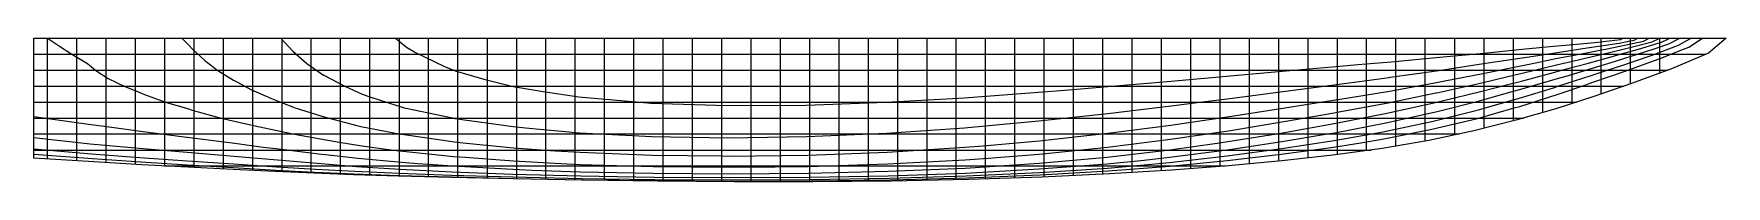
# Model space of a CAD drawing. Header units: metres. Extents: x 0 to 78, y -6.6 to 0.
import ezdxf

# ---------------------------------------------------------------- set-up
doc = ezdxf.new("R2010")
doc.units = ezdxf.units.M

msp = doc.modelspace()

# ---------------------------------------------------------------- linework, layer by layer
at = {"layer": 'B1', "color": 211}
msp.add_polyline3d([(0, -0.74, 3.11), (1.69, -0.74, 3), (2.47, -0.74, 2.96), (4.8, -0.74, 2.68), (7.13, -0.74, 2.32), (9.41, -0.74, 1.95), (11.5, -0.74, 1.59), (13.38, -0.74, 1.29), (15.19, -0.74, 1.03), (17.15, -0.74, 0.8), (19.43, -0.74, 0.6), (22.09, -0.74, 0.43), (25.11, -0.74, 0.29), (28.41, -0.74, 0.21), (31.92, -0.74, 0.17), (35.56, -0.74, 0.15), (39.24, -0.74, 0.15), (42.84, -0.74, 0.16), (46.28, -0.74, 0.17), (49.47, -0.74, 0.19), (52.4, -0.74, 0.22), (55.11, -0.74, 0.25), (57.54, -0.74, 0.29), (57.69, -0.74, 0.3), (60.16, -0.74, 0.37), (62.53, -0.74, 0.47), (64.48, -0.74, 0.58), (64.75, -0.74, 0.61), (66.79, -0.74, 0.83), (67.27, -0.74, 0.91), (68.57, -0.74, 1.18), (68.8, -0.74, 1.24), (69.78, -0.74, 1.57), (70.08, -0.74, 1.69), (70.48, -0.74, 1.87), (71.01, -0.74, 2.16), (71.37, -0.74, 2.38), (71.44, -0.74, 2.43), (71.8, -0.74, 2.68), (72.11, -0.74, 2.91), (72.4, -0.74, 3.14), (72.66, -0.74, 3.35), (72.67, -0.74, 3.36), (72.89, -0.74, 3.57), (73.11, -0.74, 3.77), (73.33, -0.74, 3.98), (73.55, -0.74, 4.19), (73.77, -0.74, 4.4), (73.99, -0.74, 4.61), (74.22, -0.74, 4.83), (74.45, -0.74, 5.05), (74.45, -0.74, 5.05), (74.66, -0.74, 5.27), (74.88, -0.74, 5.49), (75.11, -0.74, 5.71), (75.33, -0.74, 5.93), (75.55, -0.74, 6.15), (75.77, -0.74, 6.37), (76, -0.74, 6.58), (76.23, -0.74, 6.78), (76.47, -0.74, 6.98), (76.73, -0.74, 7.18), (77, -0.74, 7.38)], dxfattribs=at)
at = {"layer": 'B2', "color": 211}
msp.add_polyline3d([(0, -1.47, 3.19), (2.47, -1.47, 3.04), (2.69, -1.47, 3.02), (4.79, -1.47, 2.79), (7.12, -1.47, 2.47), (8.28, -1.47, 2.28), (9.4, -1.47, 2.1), (11.48, -1.47, 1.75), (13.35, -1.47, 1.44), (15.16, -1.47, 1.18), (17.13, -1.47, 0.95), (19.41, -1.47, 0.74), (22.08, -1.47, 0.57), (25.1, -1.47, 0.43), (28.41, -1.47, 0.34), (31.93, -1.47, 0.3), (35.57, -1.47, 0.28), (39.24, -1.47, 0.29), (42.84, -1.47, 0.31), (46.28, -1.47, 0.35), (48.36, -1.47, 0.39), (49.47, -1.47, 0.41), (52.39, -1.47, 0.49), (55.11, -1.47, 0.6), (56.8, -1.47, 0.68), (57.68, -1.47, 0.73), (60.14, -1.47, 0.9), (61.1, -1.47, 0.99), (62.5, -1.47, 1.14), (63.63, -1.47, 1.3), (64.72, -1.47, 1.48), (65.26, -1.47, 1.6), (66.39, -1.47, 1.89), (66.75, -1.47, 1.99), (67.22, -1.47, 2.15), (67.88, -1.47, 2.4), (68.42, -1.47, 2.64), (68.57, -1.47, 2.71), (68.88, -1.47, 2.87), (69.29, -1.47, 3.09), (69.66, -1.47, 3.31), (70.01, -1.47, 3.52), (70.16, -1.47, 3.61), (70.34, -1.47, 3.73), (70.66, -1.47, 3.94), (70.97, -1.47, 4.15), (71.28, -1.47, 4.36), (71.59, -1.47, 4.58), (71.65, -1.47, 4.62), (71.89, -1.47, 4.8), (72.19, -1.47, 5.03), (72.49, -1.47, 5.26), (72.78, -1.47, 5.49), (73.07, -1.47, 5.72), (73.32, -1.47, 5.92), (73.35, -1.47, 5.95), (73.63, -1.47, 6.18), (73.91, -1.47, 6.4), (74.21, -1.47, 6.63), (74.53, -1.47, 6.86), (74.88, -1.47, 7.09), (75.27, -1.47, 7.32)], dxfattribs=at)
at = {"layer": 'B3', "color": 211}
msp.add_polyline3d([(0, -2.21, 3.3), (1.02, -2.21, 3.24), (2.47, -2.21, 3.15), (4.05, -2.21, 3.01), (4.78, -2.21, 2.94), (7.1, -2.21, 2.65), (7.88, -2.21, 2.53), (9.37, -2.21, 2.31), (11.45, -2.21, 1.96), (13.32, -2.21, 1.65), (14.16, -2.21, 1.52), (15.13, -2.21, 1.38), (17.11, -2.21, 1.14), (19.4, -2.21, 0.93), (22.08, -2.21, 0.75), (25.11, -2.21, 0.61), (28.41, -2.21, 0.51), (31.93, -2.21, 0.47), (35.57, -2.21, 0.46), (39.24, -2.21, 0.48), (41.32, -2.21, 0.51), (42.85, -2.21, 0.54), (46.28, -2.21, 0.63), (49.47, -2.21, 0.74), (50.71, -2.21, 0.8), (52.39, -2.21, 0.89), (55.1, -2.21, 1.07), (55.53, -2.21, 1.1), (57.66, -2.21, 1.3), (58.58, -2.21, 1.4), (60.11, -2.21, 1.59), (60.7, -2.21, 1.67), (62.24, -2.21, 1.93), (62.46, -2.21, 1.97), (63.38, -2.21, 2.18), (64.29, -2.21, 2.42), (64.66, -2.21, 2.52), (65.03, -2.21, 2.65), (65.64, -2.21, 2.87), (66.19, -2.21, 3.09), (66.68, -2.21, 3.29), (66.69, -2.21, 3.3), (67.12, -2.21, 3.51), (67.54, -2.21, 3.72), (67.95, -2.21, 3.93), (68.35, -2.21, 4.15), (68.51, -2.21, 4.23), (68.74, -2.21, 4.36), (69.12, -2.21, 4.58), (69.5, -2.21, 4.81), (69.87, -2.21, 5.04), (70.2, -2.21, 5.24), (70.24, -2.21, 5.27), (70.59, -2.21, 5.51), (70.94, -2.21, 5.74), (71.28, -2.21, 5.98), (71.63, -2.21, 6.23), (71.84, -2.21, 6.38), (71.98, -2.21, 6.48), (72.36, -2.21, 6.73), (72.77, -2.21, 6.99), (73.24, -2.21, 7.26)], dxfattribs=at)
at = {"layer": 'B4', "color": 211}
msp.add_polyline3d([(0, -2.94, 3.49), (1.25, -2.94, 3.41), (2.48, -2.94, 3.33), (3.49, -2.94, 3.25), (4.78, -2.94, 3.14), (6.03, -2.94, 3), (7.08, -2.94, 2.88), (9.07, -2.94, 2.61), (9.34, -2.94, 2.57), (11.41, -2.94, 2.24), (13.03, -2.94, 1.97), (13.29, -2.94, 1.93), (15.11, -2.94, 1.65), (17.09, -2.94, 1.39), (19.39, -2.94, 1.17), (22.08, -2.94, 0.97), (22.37, -2.94, 0.96), (25.11, -2.94, 0.83), (28.42, -2.94, 0.73), (31.94, -2.94, 0.69), (32.16, -2.94, 0.69), (35.58, -2.94, 0.7), (39.25, -2.94, 0.75), (42.85, -2.94, 0.84), (44.83, -2.94, 0.91), (46.28, -2.94, 0.97), (49.47, -2.94, 1.15), (50.28, -2.94, 1.21), (52.39, -2.94, 1.37), (53.68, -2.94, 1.49), (55.09, -2.94, 1.64), (56.07, -2.94, 1.76), (57.64, -2.94, 1.97), (57.88, -2.94, 2.01), (59.28, -2.94, 2.24), (60.07, -2.94, 2.39), (60.42, -2.94, 2.47), (61.35, -2.94, 2.69), (62.17, -2.94, 2.9), (62.39, -2.94, 2.96), (62.86, -2.94, 3.11), (63.47, -2.94, 3.32), (64.05, -2.94, 3.53), (64.56, -2.94, 3.72), (64.6, -2.94, 3.74), (65.1, -2.94, 3.95), (65.59, -2.94, 4.16), (66.07, -2.94, 4.38), (66.57, -2.94, 4.61), (66.59, -2.94, 4.62), (67.01, -2.94, 4.84), (67.45, -2.94, 5.07), (67.89, -2.94, 5.31), (68.33, -2.94, 5.55), (68.46, -2.94, 5.63), (68.74, -2.94, 5.8), (69.15, -2.94, 6.06), (69.57, -2.94, 6.32), (70.03, -2.94, 6.6), (70.17, -2.94, 6.68), (70.51, -2.94, 6.89), (71.05, -2.94, 7.19)], dxfattribs=at)
at = {"layer": 'B5', "color": 211}
msp.add_polyline3d([(0, -3.68, 3.79), (1.09, -3.68, 3.71), (2.51, -3.68, 3.61), (2.7, -3.68, 3.59), (4.49, -3.68, 3.45), (4.78, -3.68, 3.42), (6.46, -3.68, 3.26), (7.06, -3.68, 3.19), (8.65, -3.68, 3), (9.31, -3.68, 2.91), (11.11, -3.68, 2.65), (11.38, -3.68, 2.61), (13.26, -3.68, 2.3), (14.14, -3.68, 2.16), (15.08, -3.68, 2.01), (17.07, -3.68, 1.74), (19.34, -3.68, 1.5), (19.39, -3.68, 1.49), (22.08, -3.68, 1.29), (25.12, -3.68, 1.13), (28.44, -3.68, 1.03), (31.95, -3.68, 0.99), (35.59, -3.68, 1.01), (37.29, -3.68, 1.04), (39.26, -3.68, 1.08), (42.86, -3.68, 1.22), (44.43, -3.68, 1.3), (46.29, -3.68, 1.41), (48.48, -3.68, 1.57), (49.47, -3.68, 1.65), (51.25, -3.68, 1.83), (52.38, -3.68, 1.96), (53.32, -3.68, 2.07), (54.95, -3.68, 2.31), (55.06, -3.68, 2.32), (56.25, -3.68, 2.53), (57.37, -3.68, 2.74), (57.59, -3.68, 2.79), (58.31, -3.68, 2.95), (59.15, -3.68, 3.16), (59.93, -3.68, 3.36), (60, -3.68, 3.38), (60.61, -3.68, 3.57), (61.26, -3.68, 3.78), (61.9, -3.68, 3.99), (62.29, -3.68, 4.12), (62.51, -3.68, 4.21), (63.08, -3.68, 4.43), (63.66, -3.68, 4.66), (64.24, -3.68, 4.89), (64.47, -3.68, 4.98), (64.78, -3.68, 5.13), (65.29, -3.68, 5.38), (65.81, -3.68, 5.64), (66.34, -3.68, 5.9), (66.5, -3.68, 5.98), (66.85, -3.68, 6.18), (67.38, -3.68, 6.48), (67.97, -3.68, 6.79), (68.31, -3.68, 6.95), (68.61, -3.68, 7.12)], dxfattribs=at)
at = {"layer": 'B6', "color": 211}
msp.add_polyline3d([(0, -4.41, 4.33), (0.61, -4.41, 4.26), (1.67, -4.41, 4.15), (2.55, -4.41, 4.07), (2.82, -4.41, 4.04), (4.1, -4.41, 3.92), (4.81, -4.41, 3.86), (5.47, -4.41, 3.79), (6.94, -4.41, 3.65), (7.05, -4.41, 3.64), (8.51, -4.41, 3.47), (9.27, -4.41, 3.38), (10.17, -4.41, 3.26), (11.33, -4.41, 3.1), (11.97, -4.41, 3), (13.21, -4.41, 2.81), (14.04, -4.41, 2.67), (15.05, -4.41, 2.51), (16.81, -4.41, 2.26), (17.05, -4.41, 2.22), (19.38, -4.41, 1.96), (21.92, -4.41, 1.73), (22.09, -4.41, 1.72), (25.13, -4.41, 1.54), (28.45, -4.41, 1.43), (31.97, -4.41, 1.39), (35.61, -4.41, 1.42), (35.76, -4.41, 1.42), (39.27, -4.41, 1.53), (41.85, -4.41, 1.65), (42.87, -4.41, 1.71), (45.47, -4.41, 1.9), (46.3, -4.41, 1.96), (48.02, -4.41, 2.14), (49.46, -4.41, 2.29), (50.02, -4.41, 2.36), (51.59, -4.41, 2.58), (52.36, -4.41, 2.7), (52.91, -4.41, 2.8), (54.01, -4.41, 3), (55.02, -4.41, 3.21), (55.02, -4.41, 3.21), (55.87, -4.41, 3.42), (56.67, -4.41, 3.62), (57.45, -4.41, 3.84), (57.52, -4.41, 3.86), (58.15, -4.41, 4.05), (58.84, -4.41, 4.27), (59.54, -4.41, 4.5), (59.92, -4.41, 4.63), (60.21, -4.41, 4.73), (60.85, -4.41, 4.98), (61.5, -4.41, 5.23), (62.18, -4.41, 5.49), (62.21, -4.41, 5.5), (62.78, -4.41, 5.77), (63.43, -4.41, 6.06), (64.15, -4.41, 6.36), (64.35, -4.41, 6.44), (64.87, -4.41, 6.69), (65.67, -4.41, 7.05)], dxfattribs=at)
at = {"layer": 'B7', "color": 211}
msp.add_polyline3d([(0, -5.15, 5.39), (0.09, -5.15, 5.36), (1.11, -5.15, 5.16), (2, -5.15, 5), (2.62, -5.15, 4.9), (2.85, -5.15, 4.87), (3.77, -5.15, 4.75), (4.7, -5.15, 4.64), (4.85, -5.15, 4.62), (5.7, -5.15, 4.52), (6.71, -5.15, 4.4), (7.06, -5.15, 4.36), (7.74, -5.15, 4.28), (8.79, -5.15, 4.15), (9.24, -5.15, 4.1), (9.86, -5.15, 4.01), (10.95, -5.15, 3.86), (11.28, -5.15, 3.82), (12.11, -5.15, 3.69), (13.15, -5.15, 3.53), (13.35, -5.15, 3.5), (14.77, -5.15, 3.27), (14.99, -5.15, 3.24), (16.57, -5.15, 3), (17.01, -5.15, 2.93), (19, -5.15, 2.68), (19.36, -5.15, 2.63), (22.09, -5.15, 2.36), (23.1, -5.15, 2.29), (25.15, -5.15, 2.15), (28.48, -5.15, 2.01), (32, -5.15, 1.96), (35.63, -5.15, 2), (35.95, -5.15, 2.02), (39.3, -5.15, 2.15), (40.38, -5.15, 2.22), (42.89, -5.15, 2.39), (43.32, -5.15, 2.43), (45.45, -5.15, 2.65), (46.3, -5.15, 2.74), (47.18, -5.15, 2.86), (48.63, -5.15, 3.06), (49.45, -5.15, 3.19), (49.9, -5.15, 3.27), (50.94, -5.15, 3.48), (51.95, -5.15, 3.69), (52.33, -5.15, 3.77), (52.83, -5.15, 3.9), (53.62, -5.15, 4.12), (54.41, -5.15, 4.35), (54.97, -5.15, 4.52), (55.16, -5.15, 4.59), (55.85, -5.15, 4.84), (56.55, -5.15, 5.1), (57.27, -5.15, 5.37), (57.46, -5.15, 5.44), (57.98, -5.15, 5.65), (58.73, -5.15, 5.95), (59.59, -5.15, 6.27), (59.85, -5.15, 6.36), (60.51, -5.15, 6.61), (61.6, -5.15, 6.97)], dxfattribs=at)
at = {"layer": 'B8', "color": 211}
msp.add_polyline3d([(6.02, -5.88, 6.73), (7.08, -5.88, 6.3), (7.35, -5.88, 6.18), (8.48, -5.88, 5.79), (9.18, -5.88, 5.6), (9.54, -5.88, 5.5), (10.58, -5.88, 5.27), (11.18, -5.88, 5.16), (11.57, -5.88, 5.08), (12.51, -5.88, 4.91), (13.02, -5.88, 4.81), (13.41, -5.88, 4.74), (14.28, -5.88, 4.58), (14.86, -5.88, 4.47), (15.15, -5.88, 4.41), (16.12, -5.88, 4.25), (16.91, -5.88, 4.1), (17.14, -5.88, 4.07), (18.43, -5.88, 3.88), (19.3, -5.88, 3.75), (19.94, -5.88, 3.67), (21.86, -5.88, 3.44), (22.08, -5.88, 3.42), (24.78, -5.88, 3.18), (25.17, -5.88, 3.14), (28.52, -5.88, 2.96), (32.04, -5.88, 2.89), (35.67, -5.88, 2.96), (36.14, -5.88, 2.98), (39.33, -5.88, 3.17), (39.33, -5.88, 3.17), (41.31, -5.88, 3.37), (42.9, -5.88, 3.53), (43.16, -5.88, 3.57), (44.51, -5.88, 3.78), (45.86, -5.88, 3.99), (46.3, -5.88, 4.07), (46.96, -5.88, 4.22), (47.92, -5.88, 4.45), (48.88, -5.88, 4.7), (49.44, -5.88, 4.86), (49.74, -5.88, 4.96), (50.45, -5.88, 5.24), (51.19, -5.88, 5.54), (51.99, -5.88, 5.85), (52.33, -5.88, 5.98), (52.79, -5.88, 6.18), (53.7, -5.88, 6.53), (54.88, -5.88, 6.89)], dxfattribs=at)
at = {"layer": 'DWL', "color": 2}
msp.add_polyline3d([(0.63, 0, 3), (1.18, -0.36, 3), (1.75, -0.74, 3), (2.39, -1.12, 3), (2.47, -1.16, 3), (2.86, -1.48, 3), (3.43, -1.85, 3), (4.19, -2.22, 3), (4.78, -2.45, 3), (5.09, -2.59, 3), (6.07, -2.95, 3), (7.07, -3.24, 3), (7.29, -3.31, 3), (8.63, -3.68, 3), (9.3, -3.83, 3), (10.2, -4.04, 3), (11.34, -4.28, 3), (12.01, -4.42, 3), (13.2, -4.64, 3), (14.07, -4.79, 3), (15.01, -4.94, 3), (16.56, -5.15, 3), (17, -5.2, 3), (19.35, -5.44, 3), (19.86, -5.48, 3), (22.09, -5.65, 3), (24.57, -5.78, 3), (25.17, -5.81, 3), (28.52, -5.91, 3), (32.05, -5.94, 3), (34.15, -5.92, 3), (35.67, -5.91, 3), (39.32, -5.79, 3), (42.9, -5.6, 3), (43.96, -5.52, 3), (46.3, -5.34, 3), (49.45, -5.02, 3), (52.35, -4.65, 3), (53.84, -4.43, 3), (55.03, -4.26, 3), (57.58, -3.84, 3), (59.9, -3.44, 3), (60.03, -3.41, 3), (62.38, -2.97, 3), (64.57, -2.52, 3), (64.62, -2.51, 3), (66.7, -2.05, 3), (67.89, -1.76, 3), (68.56, -1.61, 3), (70.14, -1.23, 3), (70.67, -1.1, 3), (71.46, -0.92, 3), (72.58, -0.65, 3), (73.2, -0.51, 3), (73.63, -0.4, 3), (74.54, -0.17, 3), (74.9, 0, 3)], dxfattribs=at)
at = {"layer": 'EDGES', "color": 253}
for points in [[(0, 0, 3.04), (2.48, 0, 2.89), (4.79, 0, 2.58), (7.12, 0, 2.2), (9.42, 0, 1.82), (11.52, 0, 1.48), (13.41, 0, 1.18), (15.22, 0, 0.92), (17.17, 0, 0.69), (19.45, 0, 0.49), (22.1, 0, 0.31), (25.11, 0, 0.18), (28.41, 0, 0.11), (31.92, 0, 0.08), (35.56, 0, 0.07), (39.23, 0, 0.08), (42.84, 0, 0.09), (46.28, 0, 0.09), (49.47, 0, 0.09), (52.4, 0, 0.09), (55.12, 0, 0.09), (57.7, 0, 0.09), (60.18, 0, 0.09), (62.54, 0, 0.09), (64.76, 0, 0.09), (66.76, 0, 0.09), (68.47, 0, 0.09), (69.79, 0, 0.09), (70.73, 0, 0.1), (71.35, 0, 0.12), (71.81, 0, 0.18), (72.18, 0, 0.26), (72.3, 0, 0.3)], [(77.95, 0, 7.44), (77.13, -0.68, 7.39), (75.43, -1.41, 7.33), (73.59, -2.09, 7.27), (71.85, -2.69, 7.22), (70.1, -3.25, 7.17), (68.27, -3.78, 7.11), (66.33, -4.27, 7.06), (64.26, -4.71, 7.02), (62.1, -5.08, 6.98), (59.83, -5.39, 6.95), (57.48, -5.65, 6.92), (55.02, -5.87, 6.89), (52.4, -6.08, 6.86), (49.55, -6.25, 6.84), (46.43, -6.4, 6.81), (43.05, -6.5, 6.78), (39.5, -6.58, 6.76), (35.88, -6.61, 6.74), (32.26, -6.61, 6.73), (28.72, -6.59, 6.73), (25.31, -6.54, 6.73), (22.11, -6.48, 6.73), (19.24, -6.42, 6.73), (16.78, -6.35, 6.73), (14.72, -6.29, 6.73), (12.91, -6.22, 6.73), (11.11, -6.14, 6.73), (9.18, -6.05, 6.73), (7.09, -5.94, 6.73), (4.98, -5.83, 6.73), (2.76, -5.7, 6.72), (0, -5.52, 6.72)], [(0, -5.52, 6.72), (0, -5.37, 6.1), (0, -5.25, 5.67), (0, -5.14, 5.36), (0, -5.05, 5.15), (0, -4.96, 5), (0, -4.88, 4.88), (0, -4.8, 4.77), (0, -4.72, 4.67), (0, -4.63, 4.57), (0, -4.55, 4.47), (0, -4.45, 4.37), (0, -4.35, 4.27), (0, -4.24, 4.18), (0, -4.13, 4.08), (0, -4, 3.99), (0, -3.87, 3.9), (0, -3.72, 3.81), (0, -3.56, 3.73), (0, -3.39, 3.65), (0, -3.21, 3.58), (0, -3.02, 3.51), (0, -2.81, 3.45), (0, -2.59, 3.39), (0, -2.36, 3.33), (0, -2.11, 3.28), (0, -1.85, 3.24), (0, -1.57, 3.2), (0, -1.28, 3.16), (0, -0.98, 3.13), (0, -0.67, 3.1), (0, -0.34, 3.07), (0, 0, 3.04)], [(72.3, 0, 0.3), (72.71, 0, 0.45), (73.07, 0, 0.67), (73.39, 0, 0.94), (73.67, 0, 1.24), (73.92, 0, 1.55), (74.14, 0, 1.85), (74.34, 0, 2.14), (74.53, 0, 2.42), (74.7, 0, 2.68), (74.85, 0, 2.93), (75, 0, 3.16), (75.14, 0, 3.38), (75.27, 0, 3.6), (75.4, 0, 3.81), (75.52, 0, 4.02), (75.65, 0, 4.22), (75.78, 0, 4.43), (75.91, 0, 4.63), (76.04, 0, 4.84), (76.18, 0, 5.04), (76.33, 0, 5.26), (76.47, 0, 5.47), (76.62, 0, 5.68), (76.78, 0, 5.89), (76.93, 0, 6.1), (77.08, 0, 6.31), (77.24, 0, 6.51), (77.38, 0, 6.71), (77.53, 0, 6.9), (77.67, 0, 7.08), (77.81, 0, 7.26), (77.95, 0, 7.44)]]:
    msp.add_polyline3d(points, dxfattribs=at)
at = {"layer": 'ST1', "color": 80}
msp.add_polyline3d([(22.24, -6.48, 6.73), (22.24, -6.48, 6.29), (22.24, -6.46, 5.92), (22.24, -6.43, 5.59), (22.24, -6.4, 5.32), (22.24, -6.37, 5.07), (22.24, -6.33, 4.85), (22.24, -6.3, 4.65), (22.24, -6.25, 4.46), (22.24, -6.21, 4.28), (22.24, -6.16, 4.11), (22.24, -6.11, 3.94), (22.24, -6.04, 3.77), (22.24, -5.98, 3.6), (22.24, -5.9, 3.43), (22.24, -5.81, 3.26), (22.24, -5.71, 3.08), (22.24, -5.59, 2.9), (22.24, -5.45, 2.71), (22.24, -5.3, 2.52), (22.24, -5.12, 2.32), (22.24, -4.92, 2.12), (22.24, -4.69, 1.92), (22.24, -4.42, 1.72), (22.24, -4.12, 1.52), (22.24, -3.77, 1.32), (22.24, -3.38, 1.14), (22.24, -2.94, 0.96), (22.24, -2.45, 0.8), (22.24, -1.9, 0.66), (22.24, -1.31, 0.53), (22.24, -0.68, 0.41), (22.24, 0, 0.31)], dxfattribs=at)
at = {"layer": 'ST10', "color": 80}
msp.add_polyline3d([(26.29, -6.55, 6.73), (26.29, -6.55, 6.31), (26.29, -6.53, 5.94), (26.29, -6.51, 5.62), (26.29, -6.48, 5.33), (26.29, -6.45, 5.08), (26.29, -6.42, 4.84), (26.29, -6.39, 4.63), (26.29, -6.35, 4.42), (26.29, -6.31, 4.23), (26.29, -6.26, 4.04), (26.29, -6.21, 3.86), (26.29, -6.15, 3.68), (26.29, -6.08, 3.5), (26.29, -6, 3.32), (26.29, -5.91, 3.14), (26.29, -5.81, 2.95), (26.29, -5.69, 2.76), (26.29, -5.56, 2.57), (26.29, -5.4, 2.37), (26.29, -5.22, 2.17), (26.29, -5.02, 1.97), (26.29, -4.78, 1.77), (26.29, -4.51, 1.56), (26.29, -4.19, 1.36), (26.29, -3.84, 1.17), (26.29, -3.43, 0.98), (26.29, -2.98, 0.81), (26.29, -2.47, 0.64), (26.29, -1.91, 0.5), (26.29, -1.31, 0.37), (26.29, -0.67, 0.25), (26.29, 0, 0.16)], dxfattribs=at)
at = {"layer": 'ST11', "color": 80}
msp.add_polyline3d([(27.64, -6.57, 6.73), (27.64, -6.56, 6.32), (27.64, -6.55, 5.95), (27.64, -6.53, 5.63), (27.64, -6.5, 5.34), (27.64, -6.47, 5.08), (27.64, -6.44, 4.84), (27.64, -6.41, 4.62), (27.64, -6.37, 4.41), (27.64, -6.33, 4.22), (27.64, -6.28, 4.02), (27.64, -6.23, 3.84), (27.64, -6.17, 3.65), (27.64, -6.1, 3.47), (27.64, -6.02, 3.29), (27.64, -5.94, 3.1), (27.64, -5.83, 2.92), (27.64, -5.71, 2.73), (27.64, -5.58, 2.53), (27.64, -5.42, 2.33), (27.64, -5.24, 2.13), (27.64, -5.03, 1.93), (27.64, -4.79, 1.73), (27.64, -4.52, 1.52), (27.64, -4.2, 1.32), (27.64, -3.85, 1.13), (27.64, -3.44, 0.94), (27.64, -2.98, 0.77), (27.64, -2.47, 0.61), (27.64, -1.91, 0.46), (27.64, -1.31, 0.33), (27.64, -0.67, 0.22), (27.64, 0, 0.12)], dxfattribs=at)
at = {"layer": 'ST12', "color": 80}
msp.add_polyline3d([(28.99, -6.59, 6.73), (28.99, -6.58, 6.32), (28.99, -6.56, 5.96), (28.99, -6.54, 5.64), (28.99, -6.52, 5.35), (28.99, -6.49, 5.09), (28.99, -6.46, 4.85), (28.99, -6.42, 4.62), (28.99, -6.39, 4.41), (28.99, -6.34, 4.2), (28.99, -6.3, 4.01), (28.99, -6.25, 3.82), (28.99, -6.19, 3.63), (28.99, -6.12, 3.45), (28.99, -6.04, 3.26), (28.99, -5.95, 3.07), (28.99, -5.85, 2.88), (28.99, -5.73, 2.69), (28.99, -5.59, 2.5), (28.99, -5.43, 2.3), (28.99, -5.25, 2.1), (28.99, -5.04, 1.9), (28.99, -4.8, 1.69), (28.99, -4.52, 1.49), (28.99, -4.21, 1.29), (28.99, -3.85, 1.1), (28.99, -3.44, 0.91), (28.99, -2.97, 0.74), (28.99, -2.46, 0.57), (28.99, -1.9, 0.43), (28.99, -1.3, 0.3), (28.99, -0.67, 0.19), (28.99, 0, 0.1)], dxfattribs=at)
at = {"layer": 'ST13', "color": 80}
msp.add_polyline3d([(16.83, 0, 0.73), (16.83, -0.66, 0.82), (16.83, -1.26, 0.93), (16.83, -1.82, 1.06), (16.83, -2.32, 1.2), (16.83, -2.78, 1.36), (16.83, -3.19, 1.52), (16.83, -3.55, 1.7), (16.83, -3.88, 1.88), (16.83, -4.16, 2.07), (16.83, -4.41, 2.26), (16.83, -4.64, 2.44), (16.83, -4.84, 2.63), (16.83, -5.01, 2.81), (16.83, -5.17, 2.98), (16.83, -5.31, 3.15), (16.83, -5.43, 3.32), (16.83, -5.54, 3.48), (16.83, -5.63, 3.63), (16.83, -5.72, 3.78), (16.83, -5.8, 3.93), (16.83, -5.87, 4.08), (16.83, -5.93, 4.23), (16.83, -5.99, 4.38), (16.83, -6.04, 4.54), (16.83, -6.09, 4.7), (16.83, -6.14, 4.88), (16.83, -6.19, 5.08), (16.83, -6.19, 5.09), (16.83, -6.23, 5.3), (16.83, -6.28, 5.57), (16.83, -6.31, 5.88), (16.83, -6.34, 6.26), (16.83, -6.35, 6.73)], dxfattribs=at)
at = {"layer": 'ST14', "color": 80}
msp.add_polyline3d([(4.68, -5.81, 6.73), (4.68, -5.71, 6.15), (4.68, -5.62, 5.73), (4.68, -5.54, 5.42), (4.68, -5.46, 5.19), (4.68, -5.38, 5.02), (4.68, -5.3, 4.87), (4.68, -5.22, 4.75), (4.68, -5.15, 4.64), (4.68, -5.07, 4.53), (4.68, -4.98, 4.42), (4.68, -4.89, 4.31), (4.68, -4.8, 4.21), (4.68, -4.7, 4.11), (4.68, -4.59, 4.01), (4.68, -4.47, 3.91), (4.68, -4.34, 3.81), (4.68, -4.2, 3.72), (4.68, -4.04, 3.62), (4.68, -3.88, 3.53), (4.68, -3.7, 3.44), (4.68, -3.5, 3.35), (4.68, -3.29, 3.27), (4.68, -3.06, 3.19), (4.68, -2.81, 3.11), (4.68, -2.55, 3.03), (4.68, -2.26, 2.96), (4.68, -1.96, 2.9), (4.68, -1.63, 2.83), (4.68, -1.27, 2.77), (4.68, -0.88, 2.71), (4.68, -0.46, 2.65), (4.68, 0, 2.59)], dxfattribs=at)
at = {"layer": 'ST15', "color": 80}
msp.add_polyline3d([(6.03, -5.88, 6.73), (6.03, -5.8, 6.17), (6.03, -5.72, 5.75), (6.03, -5.64, 5.44), (6.03, -5.56, 5.21), (6.03, -5.48, 5.03), (6.03, -5.4, 4.88), (6.03, -5.33, 4.75), (6.03, -5.25, 4.63), (6.03, -5.17, 4.52), (6.03, -5.09, 4.41), (6.03, -5.01, 4.3), (6.03, -4.92, 4.19), (6.03, -4.82, 4.09), (6.03, -4.71, 3.98), (6.03, -4.59, 3.88), (6.03, -4.46, 3.78), (6.03, -4.33, 3.68), (6.03, -4.17, 3.57), (6.03, -4.01, 3.47), (6.03, -3.83, 3.38), (6.03, -3.63, 3.28), (6.03, -3.42, 3.19), (6.03, -3.19, 3.09), (6.03, -2.94, 3), (6.03, -2.67, 2.92), (6.03, -2.38, 2.83), (6.03, -2.06, 2.75), (6.03, -1.72, 2.67), (6.03, -1.35, 2.6), (6.03, -0.94, 2.52), (6.03, -0.49, 2.45), (6.03, 0, 2.38)], dxfattribs=at)
at = {"layer": 'ST16', "color": 80}
msp.add_polyline3d([(7.38, -5.96, 6.73), (7.38, -5.89, 6.19), (7.38, -5.81, 5.78), (7.38, -5.73, 5.47), (7.38, -5.66, 5.23), (7.38, -5.58, 5.05), (7.38, -5.51, 4.89), (7.38, -5.43, 4.76), (7.38, -5.36, 4.63), (7.38, -5.28, 4.51), (7.38, -5.2, 4.4), (7.38, -5.12, 4.28), (7.38, -5.03, 4.17), (7.38, -4.93, 4.06), (7.38, -4.83, 3.96), (7.38, -4.72, 3.85), (7.38, -4.59, 3.74), (7.38, -4.45, 3.63), (7.38, -4.3, 3.52), (7.38, -4.14, 3.41), (7.38, -3.96, 3.31), (7.38, -3.77, 3.2), (7.38, -3.55, 3.1), (7.38, -3.32, 2.99), (7.38, -3.07, 2.89), (7.38, -2.79, 2.79), (7.38, -2.5, 2.69), (7.38, -2.17, 2.6), (7.38, -1.82, 2.5), (7.38, -1.43, 2.41), (7.38, -1, 2.33), (7.38, -0.53, 2.24), (7.38, 0, 2.16)], dxfattribs=at)
at = {"layer": 'ST17', "color": 80}
msp.add_polyline3d([(0.63, -5.56, 6.72), (0.63, -5.42, 6.11), (0.63, -5.3, 5.67), (0.63, -5.2, 5.37), (0.63, -5.1, 5.15), (0.63, -5.02, 5), (0.63, -4.94, 4.87), (0.63, -4.86, 4.77), (0.63, -4.78, 4.66), (0.63, -4.7, 4.56), (0.63, -4.61, 4.46), (0.63, -4.51, 4.36), (0.63, -4.42, 4.26), (0.63, -4.31, 4.17), (0.63, -4.19, 4.07), (0.63, -4.07, 3.98), (0.63, -3.93, 3.89), (0.63, -3.79, 3.8), (0.63, -3.63, 3.72), (0.63, -3.46, 3.64), (0.63, -3.28, 3.56), (0.63, -3.09, 3.49), (0.63, -2.88, 3.43), (0.63, -2.66, 3.37), (0.63, -2.42, 3.31), (0.63, -2.17, 3.26), (0.63, -1.9, 3.21), (0.63, -1.62, 3.17), (0.63, -1.33, 3.13), (0.63, -1.02, 3.1), (0.63, -0.69, 3.06), (0.63, -0.35, 3.03), (0.63, 0, 3)], dxfattribs=at)
at = {"layer": 'ST18', "color": 80}
msp.add_polyline3d([(1.98, -5.65, 6.72), (1.98, -5.52, 6.12), (1.98, -5.41, 5.69), (1.98, -5.31, 5.38), (1.98, -5.23, 5.16), (1.98, -5.15, 5), (1.98, -5.07, 4.87), (1.98, -4.99, 4.75), (1.98, -4.91, 4.65), (1.98, -4.83, 4.55), (1.98, -4.74, 4.44), (1.98, -4.65, 4.34), (1.98, -4.55, 4.25), (1.98, -4.44, 4.15), (1.98, -4.33, 4.05), (1.98, -4.21, 3.96), (1.98, -4.07, 3.87), (1.98, -3.93, 3.78), (1.98, -3.77, 3.69), (1.98, -3.6, 3.61), (1.98, -3.42, 3.53), (1.98, -3.23, 3.46), (1.98, -3.02, 3.39), (1.98, -2.79, 3.32), (1.98, -2.55, 3.26), (1.98, -2.29, 3.2), (1.98, -2.02, 3.15), (1.98, -1.73, 3.1), (1.98, -1.42, 3.06), (1.98, -1.09, 3.02), (1.98, -0.75, 2.99), (1.98, -0.38, 2.95), (1.98, 0, 2.92)], dxfattribs=at)
at = {"layer": 'ST19', "color": 80}
msp.add_polyline3d([(3.33, -5.73, 6.73), (3.33, -5.62, 6.14), (3.33, -5.52, 5.71), (3.33, -5.43, 5.4), (3.33, -5.34, 5.17), (3.33, -5.27, 5), (3.33, -5.19, 4.87), (3.33, -5.11, 4.75), (3.33, -5.03, 4.64), (3.33, -4.95, 4.53), (3.33, -4.87, 4.43), (3.33, -4.77, 4.33), (3.33, -4.68, 4.23), (3.33, -4.57, 4.13), (3.33, -4.46, 4.03), (3.33, -4.34, 3.94), (3.33, -4.21, 3.84), (3.33, -4.06, 3.75), (3.33, -3.91, 3.66), (3.33, -3.74, 3.57), (3.33, -3.56, 3.49), (3.33, -3.36, 3.41), (3.33, -3.15, 3.33), (3.33, -2.93, 3.26), (3.33, -2.68, 3.19), (3.33, -2.42, 3.12), (3.33, -2.14, 3.06), (3.33, -1.84, 3.01), (3.33, -1.52, 2.96), (3.33, -1.18, 2.91), (3.33, -0.81, 2.86), (3.33, -0.42, 2.82), (3.33, 0, 2.77)], dxfattribs=at)
at = {"layer": 'ST2', "color": 80}
for points in [[(23.59, -6.51, 6.73), (23.59, -6.5, 6.3), (23.59, -6.48, 5.92), (23.59, -6.46, 5.6), (23.59, -6.43, 5.32), (23.59, -6.4, 5.07), (23.59, -6.37, 4.85), (23.59, -6.33, 4.64), (23.59, -6.29, 4.45), (23.59, -6.25, 4.26), (23.59, -6.2, 4.08), (23.59, -6.14, 3.91), (23.59, -6.08, 3.74), (23.59, -6.01, 3.56), (23.59, -5.94, 3.39), (23.59, -5.85, 3.21), (23.59, -5.75, 3.03), (23.59, -5.63, 2.85), (23.59, -5.49, 2.66), (23.59, -5.34, 2.47), (23.59, -5.16, 2.27), (23.59, -4.96, 2.07), (23.59, -4.73, 1.86), (23.59, -4.46, 1.66), (23.59, -4.15, 1.46), (23.59, -3.8, 1.27), (23.59, -3.4, 1.08), (23.59, -2.96, 0.91), (23.59, -2.46, 0.74), (23.59, -1.91, 0.6), (23.59, -1.32, 0.47), (23.59, -0.68, 0.35), (23.59, 0, 0.25)], [(73.55, -2.1, 7.27), (73.55, -1.94, 7.03), (73.55, -1.92, 6.99), (73.55, -1.81, 6.8), (73.55, -1.7, 6.59), (73.55, -1.59, 6.38), (73.55, -1.5, 6.17), (73.55, -1.41, 5.96), (73.55, -1.32, 5.76), (73.55, -1.24, 5.56), (73.55, -1.16, 5.36), (73.55, -1.08, 5.15), (73.55, -1, 4.96), (73.55, -0.93, 4.76), (73.55, -0.86, 4.57), (73.55, -0.8, 4.38), (73.55, -0.74, 4.19), (73.55, -0.68, 4), (73.55, -0.63, 3.82), (73.55, -0.57, 3.63), (73.55, -0.52, 3.43), (73.55, -0.48, 3.24), (73.55, -0.43, 3.03), (73.55, -0.38, 2.81), (73.55, -0.37, 2.78), (73.55, -0.33, 2.59), (73.55, -0.28, 2.34), (73.55, -0.23, 2.08), (73.55, -0.18, 1.8), (73.55, -0.12, 1.51), (73.55, -0.08, 1.27), (73.55, -0.06, 1.21), (73.55, 0, 1.11)]]:
    msp.add_polyline3d(points, dxfattribs=at)
at = {"layer": 'ST20', "color": 80}
msp.add_polyline3d([(12.78, -6.22, 6.73), (12.78, -6.19, 6.24), (12.78, -6.14, 5.85), (12.78, -6.09, 5.54), (12.78, -6.03, 5.29), (12.78, -5.97, 5.08), (12.78, -5.9, 4.91), (12.78, -5.84, 4.75), (12.78, -5.78, 4.6), (12.78, -5.71, 4.46), (12.78, -5.64, 4.32), (12.78, -5.57, 4.19), (12.78, -5.49, 4.06), (12.78, -5.41, 3.93), (12.78, -5.31, 3.8), (12.78, -5.21, 3.66), (12.78, -5.1, 3.53), (12.78, -4.97, 3.39), (12.78, -4.83, 3.24), (12.78, -4.67, 3.09), (12.78, -4.49, 2.94), (12.78, -4.3, 2.78), (12.78, -4.08, 2.63), (12.78, -3.83, 2.47), (12.78, -3.56, 2.31), (12.78, -3.26, 2.16), (12.78, -2.92, 2), (12.78, -2.55, 1.86), (12.78, -2.13, 1.72), (12.78, -1.68, 1.59), (12.78, -1.17, 1.47), (12.78, -0.61, 1.36), (12.78, 0, 1.28)], dxfattribs=at)
at = {"layer": 'ST21', "color": 80}
msp.add_polyline3d([(14.13, -6.27, 6.73), (14.13, -6.24, 6.25), (14.13, -6.21, 5.86), (14.13, -6.16, 5.55), (14.13, -6.11, 5.3), (14.13, -6.05, 5.08), (14.13, -5.99, 4.9), (14.13, -5.93, 4.73), (14.13, -5.87, 4.58), (14.13, -5.81, 4.43), (14.13, -5.75, 4.29), (14.13, -5.68, 4.16), (14.13, -5.6, 4.02), (14.13, -5.52, 3.88), (14.13, -5.43, 3.74), (14.13, -5.33, 3.6), (14.13, -5.22, 3.46), (14.13, -5.09, 3.31), (14.13, -4.95, 3.15), (14.13, -4.79, 3), (14.13, -4.62, 2.83), (14.13, -4.42, 2.67), (14.13, -4.2, 2.5), (14.13, -3.95, 2.33), (14.13, -3.68, 2.16), (14.13, -3.37, 1.99), (14.13, -3.02, 1.83), (14.13, -2.63, 1.67), (14.13, -2.21, 1.53), (14.13, -1.73, 1.39), (14.13, -1.21, 1.27), (14.13, -0.63, 1.16), (14.13, 0, 1.07)], dxfattribs=at)
at = {"layer": 'ST22', "color": 80}
msp.add_polyline3d([(15.48, -6.31, 6.73), (15.48, -6.29, 6.26), (15.48, -6.26, 5.87), (15.48, -6.22, 5.56), (15.48, -6.17, 5.3), (15.48, -6.12, 5.08), (15.48, -6.07, 4.89), (15.48, -6.02, 4.72), (15.48, -5.96, 4.56), (15.48, -5.9, 4.41), (15.48, -5.84, 4.26), (15.48, -5.78, 4.12), (15.48, -5.71, 3.97), (15.48, -5.63, 3.83), (15.48, -5.54, 3.69), (15.48, -5.44, 3.54), (15.48, -5.33, 3.39), (15.48, -5.2, 3.23), (15.48, -5.07, 3.07), (15.48, -4.91, 2.9), (15.48, -4.73, 2.73), (15.48, -4.54, 2.55), (15.48, -4.31, 2.37), (15.48, -4.06, 2.19), (15.48, -3.78, 2.01), (15.48, -3.47, 1.84), (15.48, -3.11, 1.67), (15.48, -2.71, 1.5), (15.48, -2.27, 1.35), (15.48, -1.78, 1.21), (15.48, -1.24, 1.09), (15.48, -0.65, 0.98), (15.48, 0, 0.89)], dxfattribs=at)
at = {"layer": 'ST23', "color": 80}
msp.add_polyline3d([(8.73, -6.03, 6.73), (8.73, -5.97, 6.2), (8.73, -5.9, 5.8), (8.73, -5.83, 5.49), (8.73, -5.76, 5.25), (8.73, -5.68, 5.06), (8.73, -5.61, 4.9), (8.73, -5.53, 4.76), (8.73, -5.46, 4.63), (8.73, -5.39, 4.5), (8.73, -5.31, 4.38), (8.73, -5.23, 4.27), (8.73, -5.14, 4.15), (8.73, -5.05, 4.04), (8.73, -4.95, 3.92), (8.73, -4.84, 3.81), (8.73, -4.72, 3.69), (8.73, -4.58, 3.58), (8.73, -4.43, 3.46), (8.73, -4.27, 3.35), (8.73, -4.09, 3.23), (8.73, -3.9, 3.11), (8.73, -3.69, 2.99), (8.73, -3.45, 2.87), (8.73, -3.19, 2.76), (8.73, -2.91, 2.64), (8.73, -2.6, 2.53), (8.73, -2.27, 2.42), (8.73, -1.9, 2.32), (8.73, -1.49, 2.21), (8.73, -1.05, 2.12), (8.73, -0.55, 2.02), (8.73, 0, 1.94)], dxfattribs=at)
at = {"layer": 'ST24', "color": 80}
msp.add_polyline3d([(10.08, -6.09, 6.73), (10.08, -6.04, 6.21), (10.08, -5.99, 5.82), (10.08, -5.92, 5.51), (10.08, -5.85, 5.27), (10.08, -5.78, 5.07), (10.08, -5.71, 4.9), (10.08, -5.64, 4.76), (10.08, -5.57, 4.62), (10.08, -5.49, 4.49), (10.08, -5.42, 4.37), (10.08, -5.34, 4.25), (10.08, -5.26, 4.13), (10.08, -5.17, 4.01), (10.08, -5.07, 3.89), (10.08, -4.96, 3.77), (10.08, -4.84, 3.64), (10.08, -4.71, 3.52), (10.08, -4.56, 3.4), (10.08, -4.4, 3.27), (10.08, -4.23, 3.14), (10.08, -4.03, 3.01), (10.08, -3.82, 2.88), (10.08, -3.58, 2.75), (10.08, -3.32, 2.62), (10.08, -3.03, 2.49), (10.08, -2.71, 2.36), (10.08, -2.36, 2.24), (10.08, -1.98, 2.12), (10.08, -1.56, 2.01), (10.08, -1.09, 1.9), (10.08, -0.57, 1.8), (10.08, 0, 1.71)], dxfattribs=at)
at = {"layer": 'ST25', "color": 80}
msp.add_polyline3d([(11.43, 0, 1.49), (11.43, -0.59, 1.58), (11.43, -1.13, 1.68), (11.43, -1.62, 1.8), (11.43, -2.06, 1.92), (11.43, -2.46, 2.05), (11.43, -2.54, 2.08), (11.43, -2.82, 2.19), (11.43, -3.15, 2.33), (11.43, -3.44, 2.47), (11.43, -3.71, 2.61), (11.43, -3.95, 2.76), (11.43, -4.16, 2.9), (11.43, -4.36, 3.04), (11.43, -4.54, 3.19), (11.43, -4.7, 3.32), (11.43, -4.84, 3.46), (11.43, -4.97, 3.59), (11.43, -5.09, 3.72), (11.43, -5.19, 3.85), (11.43, -5.29, 3.97), (11.43, -5.38, 4.1), (11.43, -5.46, 4.22), (11.43, -5.53, 4.35), (11.43, -5.6, 4.48), (11.43, -5.67, 4.61), (11.43, -5.74, 4.75), (11.43, -5.81, 4.91), (11.43, -5.87, 5.08), (11.43, -5.94, 5.28), (11.43, -6.01, 5.53), (11.43, -6.07, 5.84), (11.43, -6.12, 6.23), (11.43, -6.16, 6.73)], dxfattribs=at)
at = {"layer": 'ST26', "color": 80}
msp.add_polyline3d([(34.39, -6.61, 6.74), (34.39, -6.6, 6.35), (34.39, -6.58, 6), (34.39, -6.55, 5.68), (34.39, -6.53, 5.38), (34.39, -6.5, 5.11), (34.39, -6.47, 4.86), (34.39, -6.43, 4.62), (34.39, -6.39, 4.4), (34.39, -6.35, 4.18), (34.39, -6.29, 3.97), (34.39, -6.24, 3.77), (34.39, -6.17, 3.58), (34.39, -6.1, 3.38), (34.39, -6.01, 3.19), (34.39, -5.92, 3), (34.39, -5.81, 2.81), (34.39, -5.68, 2.61), (34.39, -5.54, 2.42), (34.39, -5.38, 2.22), (34.39, -5.19, 2.03), (34.39, -4.97, 1.83), (34.39, -4.73, 1.63), (34.39, -4.45, 1.43), (34.39, -4.13, 1.23), (34.39, -3.77, 1.04), (34.39, -3.36, 0.85), (34.39, -2.9, 0.68), (34.39, -2.39, 0.51), (34.39, -1.84, 0.36), (34.39, -1.25, 0.24), (34.39, -0.64, 0.14), (34.39, 0, 0.07)], dxfattribs=at)
at = {"layer": 'ST27', "color": 80}
msp.add_polyline3d([(57.34, -5.66, 6.92), (57.34, -5.54, 6.57), (57.34, -5.43, 6.24), (57.34, -5.33, 5.93), (57.34, -5.23, 5.64), (57.34, -5.14, 5.37), (57.34, -5.05, 5.12), (57.34, -4.95, 4.87), (57.34, -4.85, 4.65), (57.34, -4.75, 4.43), (57.34, -4.64, 4.22), (57.34, -4.54, 4.02), (57.34, -4.43, 3.83), (57.34, -4.32, 3.64), (57.34, -4.2, 3.46), (57.34, -4.08, 3.28), (57.34, -3.95, 3.1), (57.34, -3.82, 2.92), (57.34, -3.68, 2.74), (57.34, -3.53, 2.56), (57.34, -3.37, 2.37), (57.34, -3.2, 2.19), (57.34, -3.01, 1.99), (57.34, -2.8, 1.79), (57.34, -2.58, 1.58), (57.34, -2.33, 1.37), (57.34, -2.06, 1.14), (57.34, -1.76, 0.91), (57.34, -1.44, 0.69), (57.34, -1.1, 0.47), (57.34, -0.74, 0.29), (57.34, -0.37, 0.16), (57.34, 0, 0.09)], dxfattribs=at)
at = {"layer": 'ST28', "color": 80}
msp.add_polyline3d([(58.69, -5.51, 6.93), (58.69, -5.38, 6.58), (58.69, -5.26, 6.26), (58.69, -5.15, 5.95), (58.69, -5.05, 5.67), (58.69, -4.95, 5.4), (58.69, -4.85, 5.15), (58.69, -4.75, 4.91), (58.69, -4.65, 4.69), (58.69, -4.54, 4.47), (58.69, -4.44, 4.27), (58.69, -4.33, 4.07), (58.69, -4.22, 3.88), (58.69, -4.1, 3.69), (58.69, -3.99, 3.5), (58.69, -3.87, 3.32), (58.69, -3.75, 3.14), (58.69, -3.62, 2.96), (58.69, -3.48, 2.78), (58.69, -3.34, 2.6), (58.69, -3.19, 2.41), (58.69, -3.02, 2.22), (58.69, -2.84, 2.03), (58.69, -2.64, 1.83), (58.69, -2.43, 1.62), (58.69, -2.2, 1.4), (58.69, -1.94, 1.17), (58.69, -1.66, 0.94), (58.69, -1.36, 0.71), (58.69, -1.04, 0.49), (58.69, -0.7, 0.3), (58.69, -0.35, 0.16), (58.69, 0, 0.09)], dxfattribs=at)
at = {"layer": 'ST29', "color": 80}
msp.add_polyline3d([(60.04, 0, 0.09), (60.04, -0.33, 0.17), (60.04, -0.66, 0.32), (60.04, -0.97, 0.51), (60.04, -1.27, 0.73), (60.04, -1.56, 0.97), (60.04, -1.82, 1.2), (60.04, -2.06, 1.43), (60.04, -2.28, 1.65), (60.04, -2.48, 1.87), (60.04, -2.67, 2.07), (60.04, -2.84, 2.26), (60.04, -3, 2.45), (60.04, -3.15, 2.64), (60.04, -3.23, 2.75), (60.04, -3.28, 2.82), (60.04, -3.41, 3), (60.04, -3.54, 3.19), (60.04, -3.66, 3.37), (60.04, -3.77, 3.55), (60.04, -3.89, 3.73), (60.04, -4, 3.92), (60.04, -4.11, 4.11), (60.04, -4.22, 4.31), (60.04, -4.33, 4.51), (60.04, -4.44, 4.73), (60.04, -4.55, 4.95), (60.04, -4.65, 5.19), (60.04, -4.76, 5.43), (60.04, -4.86, 5.7), (60.04, -4.97, 5.98), (60.04, -5.09, 6.28), (60.04, -5.21, 6.6), (60.04, -5.36, 6.95)], dxfattribs=at)
at = {"layer": 'ST3', "color": 80}
for points in [[(24.94, -6.53, 6.73), (24.94, -6.53, 6.3), (24.94, -6.51, 5.93), (24.94, -6.49, 5.61), (24.94, -6.46, 5.33), (24.94, -6.43, 5.07), (24.94, -6.4, 4.84), (24.94, -6.36, 4.63), (24.94, -6.32, 4.43), (24.94, -6.28, 4.24), (24.94, -6.23, 4.06), (24.94, -6.18, 3.88), (24.94, -6.12, 3.7), (24.94, -6.05, 3.53), (24.94, -5.98, 3.35), (24.94, -5.89, 3.17), (24.94, -5.79, 2.99), (24.94, -5.67, 2.8), (24.94, -5.54, 2.61), (24.94, -5.38, 2.41), (24.94, -5.2, 2.21), (24.94, -5, 2.01), (24.94, -4.76, 1.81), (24.94, -4.49, 1.6), (24.94, -4.18, 1.4), (24.94, -3.83, 1.21), (24.94, -3.43, 1.02), (24.94, -2.97, 0.85), (24.94, -2.47, 0.68), (24.94, -1.92, 0.54), (24.94, -1.32, 0.41), (24.94, -0.68, 0.29), (24.94, 0, 0.19)], [(72.2, -2.57, 7.23), (72.2, -2.4, 6.97), (72.2, -2.26, 6.72), (72.2, -2.14, 6.49), (72.2, -2.03, 6.27), (72.2, -1.92, 6.06), (72.2, -1.83, 5.85), (72.2, -1.73, 5.64), (72.2, -1.64, 5.43), (72.2, -1.55, 5.23), (72.2, -1.47, 5.03), (72.2, -1.39, 4.83), (72.2, -1.31, 4.63), (72.2, -1.23, 4.44), (72.2, -1.16, 4.25), (72.2, -1.09, 4.07), (72.2, -1.02, 3.88), (72.2, -0.96, 3.69), (72.2, -0.9, 3.51), (72.2, -0.84, 3.32), (72.2, -0.78, 3.12), (72.2, -0.72, 2.92), (72.2, -0.66, 2.71), (72.2, -0.6, 2.48), (72.2, -0.53, 2.24), (72.2, -0.47, 1.99), (72.2, -0.4, 1.71), (72.2, -0.36, 1.56), (72.2, -0.33, 1.42), (72.2, -0.25, 1.12), (72.2, -0.18, 0.83), (72.2, -0.11, 0.56), (72.2, -0.05, 0.39), (72.2, -0.04, 0.35), (72.2, 0, 0.27), (72.2, 0, 0.27)]]:
    msp.add_polyline3d(points, dxfattribs=at)
at = {"layer": 'ST30', "color": 80}
msp.add_polyline3d([(53.29, -6.01, 6.87), (53.29, -5.92, 6.52), (53.29, -5.84, 6.19), (53.29, -5.76, 5.87), (53.29, -5.69, 5.57), (53.29, -5.62, 5.29), (53.29, -5.54, 5.03), (53.29, -5.46, 4.78), (53.29, -5.37, 4.54), (53.29, -5.28, 4.32), (53.29, -5.19, 4.11), (53.29, -5.09, 3.91), (53.29, -4.98, 3.72), (53.29, -4.87, 3.53), (53.29, -4.76, 3.35), (53.29, -4.64, 3.17), (53.29, -4.5, 2.99), (53.29, -4.36, 2.81), (53.29, -4.21, 2.63), (53.29, -4.05, 2.44), (53.29, -3.87, 2.26), (53.29, -3.68, 2.07), (53.29, -3.47, 1.88), (53.29, -3.24, 1.69), (53.29, -2.98, 1.48), (53.29, -2.7, 1.27), (53.29, -2.38, 1.06), (53.29, -2.04, 0.84), (53.29, -1.67, 0.63), (53.29, -1.28, 0.43), (53.29, -0.86, 0.26), (53.29, -0.43, 0.14), (53.29, 0, 0.09)], dxfattribs=at)
at = {"layer": 'ST31', "color": 80}
msp.add_polyline3d([(54.64, -5.9, 6.89), (54.64, -5.8, 6.54), (54.64, -5.71, 6.2), (54.64, -5.63, 5.89), (54.64, -5.55, 5.59), (54.64, -5.47, 5.31), (54.64, -5.39, 5.05), (54.64, -5.3, 4.81), (54.64, -5.21, 4.58), (54.64, -5.12, 4.36), (54.64, -5.02, 4.15), (54.64, -4.92, 3.95), (54.64, -4.81, 3.75), (54.64, -4.7, 3.57), (54.64, -4.58, 3.38), (54.64, -4.46, 3.2), (54.64, -4.33, 3.02), (54.64, -4.19, 2.84), (54.64, -4.05, 2.66), (54.64, -3.89, 2.48), (54.64, -3.71, 2.3), (54.64, -3.53, 2.11), (54.64, -3.32, 1.92), (54.64, -3.1, 1.72), (54.64, -2.85, 1.52), (54.64, -2.58, 1.3), (54.64, -2.28, 1.09), (54.64, -1.95, 0.86), (54.64, -1.6, 0.65), (54.64, -1.22, 0.44), (54.64, -0.82, 0.27), (54.64, -0.41, 0.15), (54.64, 0, 0.09)], dxfattribs=at)
at = {"layer": 'ST32', "color": 80}
msp.add_polyline3d([(55.99, -5.78, 6.9), (55.99, -5.67, 6.55), (55.99, -5.57, 6.22), (55.99, -5.48, 5.91), (55.99, -5.39, 5.62), (55.99, -5.31, 5.34), (55.99, -5.22, 5.08), (55.99, -5.13, 4.84), (55.99, -5.03, 4.61), (55.99, -4.94, 4.39), (55.99, -4.84, 4.18), (55.99, -4.73, 3.99), (55.99, -4.62, 3.79), (55.99, -4.51, 3.6), (55.99, -4.39, 3.42), (55.99, -4.27, 3.24), (55.99, -4.15, 3.06), (55.99, -4.01, 2.88), (55.99, -3.87, 2.7), (55.99, -3.71, 2.52), (55.99, -3.54, 2.34), (55.99, -3.36, 2.15), (55.99, -3.17, 1.96), (55.99, -2.95, 1.76), (55.99, -2.71, 1.55), (55.99, -2.45, 1.34), (55.99, -2.17, 1.11), (55.99, -1.86, 0.89), (55.99, -1.52, 0.67), (55.99, -1.16, 0.46), (55.99, -0.78, 0.28), (55.99, -0.39, 0.15), (55.99, 0, 0.09)], dxfattribs=at)
at = {"layer": 'ST33', "color": 80}
msp.add_polyline3d([(65.45, -4.46, 7.04), (65.45, -4.29, 6.71), (65.45, -4.14, 6.4), (65.45, -4, 6.12), (65.45, -3.88, 5.86), (65.45, -3.76, 5.62), (65.45, -3.64, 5.39), (65.45, -3.53, 5.17), (65.45, -3.41, 4.95), (65.45, -3.3, 4.75), (65.45, -3.19, 4.54), (65.45, -3.08, 4.35), (65.45, -2.97, 4.16), (65.45, -2.87, 3.97), (65.45, -2.76, 3.78), (65.45, -2.66, 3.6), (65.45, -2.56, 3.41), (65.45, -2.46, 3.23), (65.45, -2.35, 3.05), (65.45, -2.24, 2.86), (65.45, -2.13, 2.67), (65.45, -2.01, 2.47), (65.45, -1.89, 2.27), (65.45, -1.75, 2.06), (65.45, -1.61, 1.84), (65.45, -1.45, 1.61), (65.45, -1.27, 1.36), (65.45, -1.09, 1.11), (65.45, -0.89, 0.85), (65.45, -0.68, 0.61), (65.45, -0.45, 0.38), (65.45, -0.23, 0.2), (65.45, 0, 0.09)], dxfattribs=at)
at = {"layer": 'ST34', "color": 80}
msp.add_polyline3d([(66.8, -4.15, 7.08), (66.8, -3.98, 6.75), (66.8, -3.83, 6.45), (66.8, -3.69, 6.18), (66.8, -3.57, 5.93), (66.8, -3.45, 5.69), (66.8, -3.33, 5.46), (66.8, -3.22, 5.24), (66.8, -3.11, 5.03), (66.8, -3, 4.82), (66.8, -2.89, 4.62), (66.8, -2.78, 4.43), (66.8, -2.67, 4.23), (66.8, -2.57, 4.04), (66.8, -2.47, 3.86), (66.8, -2.38, 3.67), (66.8, -2.28, 3.49), (66.8, -2.18, 3.3), (66.8, -2.09, 3.12), (66.8, -1.99, 2.93), (66.8, -1.88, 2.74), (66.8, -1.78, 2.54), (66.8, -1.66, 2.34), (66.8, -1.54, 2.13), (66.8, -1.41, 1.9), (66.8, -1.27, 1.67), (66.8, -1.12, 1.42), (66.8, -0.95, 1.16), (66.8, -0.78, 0.89), (66.8, -0.59, 0.64), (66.8, -0.4, 0.4), (66.8, -0.2, 0.21), (66.8, 0, 0.09)], dxfattribs=at)
at = {"layer": 'ST35', "color": 80}
msp.add_polyline3d([(74.9, -1.61, 7.31), (74.9, -1.46, 7.09), (74.9, -1.34, 6.88), (74.9, -1.24, 6.68), (74.9, -1.14, 6.48), (74.9, -1.05, 6.29), (74.9, -0.97, 6.09), (74.9, -0.96, 6.07), (74.9, -0.89, 5.89), (74.9, -0.81, 5.69), (74.9, -0.73, 5.49), (74.9, -0.66, 5.29), (74.9, -0.59, 5.1), (74.9, -0.52, 4.9), (74.9, -0.46, 4.71), (74.9, -0.4, 4.52), (74.9, -0.35, 4.33), (74.9, -0.3, 4.14), (74.9, -0.25, 3.95), (74.9, -0.21, 3.76), (74.9, -0.2, 3.72), (74.9, -0.16, 3.56), (74.9, -0.1, 3.36), (74.9, -0.04, 3.15), (74.9, 0, 3)], dxfattribs=at)
at = {"layer": 'ST36', "color": 80}
msp.add_polyline3d([(61.39, -5.18, 6.97), (61.39, -5.02, 6.62), (61.39, -4.89, 6.3), (61.39, -4.76, 6.01), (61.39, -4.65, 5.73), (61.39, -4.54, 5.47), (61.39, -4.43, 5.23), (61.39, -4.32, 5), (61.39, -4.21, 4.77), (61.39, -4.1, 4.56), (61.39, -3.99, 4.36), (61.39, -3.88, 4.16), (61.39, -3.77, 3.97), (61.39, -3.65, 3.78), (61.39, -3.54, 3.6), (61.39, -3.43, 3.42), (61.39, -3.31, 3.23), (61.39, -3.19, 3.05), (61.39, -3.07, 2.87), (61.39, -2.94, 2.69), (61.39, -2.8, 2.5), (61.39, -2.65, 2.31), (61.39, -2.49, 2.11), (61.39, -2.31, 1.91), (61.39, -2.12, 1.69), (61.39, -1.92, 1.47), (61.39, -1.69, 1.24), (61.39, -1.45, 1), (61.39, -1.18, 0.76), (61.39, -0.9, 0.53), (61.39, -0.61, 0.33), (61.39, -0.31, 0.18), (61.39, 0, 0.09)], dxfattribs=at)
at = {"layer": 'ST37', "color": 80}
msp.add_polyline3d([(62.74, -4.97, 6.99), (62.74, -4.81, 6.65), (62.74, -4.67, 6.33), (62.74, -4.54, 6.04), (62.74, -4.42, 5.77), (62.74, -4.31, 5.51), (62.74, -4.19, 5.27), (62.74, -4.08, 5.04), (62.74, -3.97, 4.83), (62.74, -3.86, 4.62), (62.74, -3.74, 4.41), (62.74, -3.63, 4.22), (62.74, -3.52, 4.02), (62.74, -3.41, 3.84), (62.74, -3.3, 3.65), (62.74, -3.19, 3.47), (62.74, -3.08, 3.29), (62.74, -2.96, 3.1), (62.74, -2.84, 2.92), (62.74, -2.72, 2.74), (62.74, -2.59, 2.55), (62.74, -2.45, 2.36), (62.74, -2.3, 2.16), (62.74, -2.14, 1.95), (62.74, -1.96, 1.74), (62.74, -1.77, 1.51), (62.74, -1.56, 1.27), (62.74, -1.34, 1.03), (62.74, -1.09, 0.79), (62.74, -0.83, 0.55), (62.74, -0.56, 0.35), (62.74, -0.28, 0.18), (62.74, 0, 0.09)], dxfattribs=at)
at = {"layer": 'ST38', "color": 80}
msp.add_polyline3d([(64.09, -4.74, 7.02), (64.09, -4.57, 6.67), (64.09, -4.42, 6.36), (64.09, -4.29, 6.08), (64.09, -4.17, 5.81), (64.09, -4.05, 5.56), (64.09, -3.93, 5.33), (64.09, -3.82, 5.1), (64.09, -3.71, 4.88), (64.09, -3.59, 4.68), (64.09, -3.48, 4.47), (64.09, -3.37, 4.28), (64.09, -3.26, 4.09), (64.09, -3.15, 3.9), (64.09, -3.04, 3.71), (64.09, -2.93, 3.53), (64.09, -2.83, 3.35), (64.09, -2.72, 3.16), (64.09, -2.6, 2.98), (64.09, -2.49, 2.79), (64.09, -2.37, 2.6), (64.09, -2.24, 2.41), (64.09, -2.1, 2.21), (64.09, -1.95, 2), (64.09, -1.79, 1.79), (64.09, -1.61, 1.56), (64.09, -1.42, 1.32), (64.09, -1.22, 1.07), (64.09, -0.99, 0.82), (64.09, -0.76, 0.58), (64.09, -0.51, 0.36), (64.09, -0.26, 0.19), (64.09, 0, 0.09)], dxfattribs=at)
at = {"layer": 'ST39', "color": 80}
msp.add_polyline3d([(51.94, -6.1, 6.86), (51.94, -6.03, 6.51), (51.94, -5.95, 6.17), (51.94, -5.89, 5.85), (51.94, -5.82, 5.55), (51.94, -5.75, 5.26), (51.94, -5.68, 5), (51.94, -5.61, 4.75), (51.94, -5.53, 4.51), (51.94, -5.44, 4.29), (51.94, -5.35, 4.08), (51.94, -5.25, 3.88), (51.94, -5.15, 3.69), (51.94, -5.04, 3.5), (51.94, -4.92, 3.31), (51.94, -4.8, 3.13), (51.94, -4.67, 2.95), (51.94, -4.53, 2.77), (51.94, -4.37, 2.59), (51.94, -4.21, 2.41), (51.94, -4.03, 2.23), (51.94, -3.83, 2.04), (51.94, -3.61, 1.85), (51.94, -3.37, 1.65), (51.94, -3.1, 1.45), (51.94, -2.81, 1.24), (51.94, -2.49, 1.03), (51.94, -2.13, 0.82), (51.94, -1.75, 0.61), (51.94, -1.33, 0.42), (51.94, -0.9, 0.25), (51.94, -0.45, 0.14), (51.94, 0, 0.09)], dxfattribs=at)
at = {"layer": 'ST4', "color": 80}
for points in [[(18.18, -6.39, 6.73), (18.18, -6.38, 6.27), (18.18, -6.35, 5.89), (18.18, -6.32, 5.57), (18.18, -6.28, 5.31), (18.18, -6.24, 5.08), (18.18, -6.2, 4.87), (18.18, -6.15, 4.69), (18.18, -6.1, 4.52), (18.18, -6.05, 4.35), (18.18, -6, 4.19), (18.18, -5.94, 4.04), (18.18, -5.87, 3.89), (18.18, -5.8, 3.73), (18.18, -5.71, 3.58), (18.18, -5.62, 3.42), (18.18, -5.51, 3.25), (18.18, -5.39, 3.08), (18.18, -5.25, 2.91), (18.18, -5.1, 2.73), (18.18, -4.92, 2.54), (18.18, -4.72, 2.35), (18.18, -4.5, 2.16), (18.18, -4.24, 1.97), (18.18, -3.95, 1.77), (18.18, -3.62, 1.59), (18.18, -3.25, 1.41), (18.18, -2.83, 1.24), (18.18, -2.36, 1.08), (18.18, -1.85, 0.94), (18.18, -1.28, 0.81), (18.18, -0.67, 0.7), (18.18, 0, 0.6)], [(70.85, -3.01, 7.19), (70.85, -2.84, 6.91), (70.85, -2.69, 6.65), (70.85, -2.56, 6.4), (70.85, -2.44, 6.17), (70.85, -2.34, 5.95), (70.85, -2.23, 5.74), (70.85, -2.13, 5.53), (70.85, -2.03, 5.32), (70.85, -1.94, 5.11), (70.85, -1.84, 4.91), (70.85, -1.75, 4.72), (70.85, -1.67, 4.52), (70.85, -1.58, 4.33), (70.85, -1.5, 4.14), (70.85, -1.43, 3.95), (70.85, -1.35, 3.77), (70.85, -1.28, 3.58), (70.85, -1.21, 3.4), (70.85, -1.14, 3.21), (70.85, -1.07, 3.01), (70.85, -0.99, 2.81), (70.85, -0.92, 2.6), (70.85, -0.84, 2.38), (70.85, -0.76, 2.15), (70.85, -0.68, 1.9), (70.85, -0.59, 1.63), (70.85, -0.5, 1.34), (70.85, -0.4, 1.05), (70.85, -0.29, 0.76), (70.85, -0.19, 0.49), (70.85, -0.09, 0.26), (70.85, -0.07, 0.23), (70.85, 0, 0.1)]]:
    msp.add_polyline3d(points, dxfattribs=at)
at = {"layer": 'ST40', "color": 80}
msp.add_polyline3d([(39.79, -6.57, 6.76), (39.79, -6.54, 6.39), (39.79, -6.52, 6.04), (39.79, -6.49, 5.72), (39.79, -6.46, 5.42), (39.79, -6.42, 5.14), (39.79, -6.39, 4.88), (39.79, -6.34, 4.64), (39.79, -6.3, 4.4), (39.79, -6.24, 4.18), (39.79, -6.18, 3.96), (39.79, -6.11, 3.76), (39.79, -6.04, 3.56), (39.79, -5.96, 3.36), (39.79, -5.86, 3.17), (39.79, -5.76, 2.98), (39.79, -5.64, 2.79), (39.79, -5.5, 2.6), (39.79, -5.35, 2.41), (39.79, -5.18, 2.21), (39.79, -4.99, 2.02), (39.79, -4.77, 1.83), (39.79, -4.53, 1.63), (39.79, -4.25, 1.44), (39.79, -3.94, 1.24), (39.79, -3.58, 1.05), (39.79, -3.18, 0.86), (39.79, -2.74, 0.68), (39.79, -2.26, 0.51), (39.79, -1.73, 0.35), (39.79, -1.18, 0.22), (39.79, -0.59, 0.13), (39.79, 0, 0.08)], dxfattribs=at)
at = {"layer": 'ST41', "color": 80}
msp.add_polyline3d([(41.14, -6.54, 6.77), (41.14, -6.51, 6.4), (41.14, -6.48, 6.05), (41.14, -6.45, 5.73), (41.14, -6.42, 5.43), (41.14, -6.38, 5.15), (41.14, -6.34, 4.89), (41.14, -6.3, 4.64), (41.14, -6.25, 4.41), (41.14, -6.19, 4.18), (41.14, -6.13, 3.97), (41.14, -6.06, 3.76), (41.14, -5.98, 3.56), (41.14, -5.89, 3.36), (41.14, -5.79, 3.17), (41.14, -5.69, 2.98), (41.14, -5.56, 2.79), (41.14, -5.43, 2.6), (41.14, -5.28, 2.41), (41.14, -5.11, 2.22), (41.14, -4.91, 2.03), (41.14, -4.7, 1.84), (41.14, -4.45, 1.65), (41.14, -4.18, 1.45), (41.14, -3.87, 1.26), (41.14, -3.52, 1.06), (41.14, -3.12, 0.87), (41.14, -2.69, 0.69), (41.14, -2.21, 0.51), (41.14, -1.7, 0.35), (41.14, -1.15, 0.22), (41.14, -0.58, 0.13), (41.14, 0, 0.08)], dxfattribs=at)
at = {"layer": 'ST42', "color": 80}
msp.add_polyline3d([(42.49, -6.52, 6.77), (42.49, -6.48, 6.41), (42.49, -6.45, 6.07), (42.49, -6.42, 5.74), (42.49, -6.38, 5.44), (42.49, -6.34, 5.16), (42.49, -6.3, 4.9), (42.49, -6.25, 4.65), (42.49, -6.2, 4.41), (42.49, -6.14, 4.19), (42.49, -6.07, 3.97), (42.49, -6, 3.76), (42.49, -5.92, 3.56), (42.49, -5.83, 3.37), (42.49, -5.73, 3.18), (42.49, -5.62, 2.99), (42.49, -5.49, 2.8), (42.49, -5.36, 2.61), (42.49, -5.2, 2.42), (42.49, -5.03, 2.24), (42.49, -4.84, 2.05), (42.49, -4.62, 1.85), (42.49, -4.38, 1.66), (42.49, -4.1, 1.47), (42.49, -3.8, 1.27), (42.49, -3.45, 1.08), (42.49, -3.06, 0.88), (42.49, -2.64, 0.7), (42.49, -2.17, 0.52), (42.49, -1.66, 0.36), (42.49, -1.13, 0.22), (42.49, -0.57, 0.13), (42.49, 0, 0.08)], dxfattribs=at)
at = {"layer": 'ST43', "color": 80}
msp.add_polyline3d([(35.74, -6.61, 6.74), (35.74, -6.59, 6.36), (35.74, -6.57, 6.01), (35.74, -6.55, 5.69), (35.74, -6.52, 5.39), (35.74, -6.49, 5.12), (35.74, -6.47, 4.95), (35.74, -6.46, 4.87), (35.74, -6.42, 4.62), (35.74, -6.38, 4.4), (35.74, -6.34, 4.18), (35.74, -6.28, 3.97), (35.74, -6.22, 3.76), (35.74, -6.16, 3.57), (35.74, -6.08, 3.37), (35.74, -5.99, 3.18), (35.74, -5.9, 2.98), (35.74, -5.78, 2.79), (35.74, -5.66, 2.6), (35.74, -5.51, 2.41), (35.74, -5.35, 2.21), (35.74, -5.16, 2.01), (35.74, -4.94, 1.82), (35.74, -4.69, 1.62), (35.74, -4.41, 1.42), (35.74, -4.09, 1.23), (35.74, -3.73, 1.03), (35.74, -3.32, 0.85), (35.74, -2.87, 0.67), (35.74, -2.37, 0.5), (35.74, -1.82, 0.36), (35.74, -1.24, 0.23), (35.74, -0.63, 0.13), (35.74, 0, 0.07)], dxfattribs=at)
at = {"layer": 'ST44', "color": 80}
msp.add_polyline3d([(37.09, -6.6, 6.75), (37.09, -6.58, 6.37), (37.09, -6.56, 6.02), (37.09, -6.53, 5.7), (37.09, -6.5, 5.4), (37.09, -6.47, 5.13), (37.09, -6.44, 4.87), (37.09, -6.4, 4.63), (37.09, -6.36, 4.4), (37.09, -6.31, 4.18), (37.09, -6.25, 3.97), (37.09, -6.19, 3.76), (37.09, -6.12, 3.56), (37.09, -6.04, 3.37), (37.09, -5.95, 3.17), (37.09, -5.85, 2.98), (37.09, -5.74, 2.79), (37.09, -5.61, 2.6), (37.09, -5.46, 2.41), (37.09, -5.29, 2.21), (37.09, -5.1, 2.02), (37.09, -4.89, 1.82), (37.09, -4.64, 1.62), (37.09, -4.36, 1.43), (37.09, -4.04, 1.23), (37.09, -3.68, 1.04), (37.09, -3.28, 0.85), (37.09, -2.83, 0.67), (37.09, -2.33, 0.5), (37.09, -1.79, 0.35), (37.09, -1.22, 0.23), (37.09, -0.62, 0.13), (37.09, 0, 0.08)], dxfattribs=at)
at = {"layer": 'ST45', "color": 80}
msp.add_polyline3d([(38.44, -6.59, 6.75), (38.44, -6.56, 6.38), (38.44, -6.54, 6.03), (38.44, -6.51, 5.71), (38.44, -6.48, 5.41), (38.44, -6.45, 5.14), (38.44, -6.42, 4.88), (38.44, -6.37, 4.63), (38.44, -6.33, 4.4), (38.44, -6.28, 4.18), (38.44, -6.22, 3.96), (38.44, -6.16, 3.76), (38.44, -6.08, 3.56), (38.44, -6, 3.36), (38.44, -5.91, 3.17), (38.44, -5.81, 2.98), (38.44, -5.69, 2.79), (38.44, -5.56, 2.6), (38.44, -5.41, 2.4), (38.44, -5.24, 2.21), (38.44, -5.05, 2.02), (38.44, -4.83, 1.82), (38.44, -4.59, 1.63), (38.44, -4.31, 1.43), (38.44, -3.99, 1.24), (38.44, -3.64, 1.04), (38.44, -3.23, 0.85), (38.44, -2.79, 0.67), (38.44, -2.3, 0.5), (38.44, -1.76, 0.35), (38.44, -1.2, 0.23), (38.44, -0.61, 0.13), (38.44, 0, 0.08)], dxfattribs=at)
at = {"layer": 'ST46', "color": 80}
msp.add_polyline3d([(47.89, -6.33, 6.82), (47.89, -6.27, 6.46), (47.89, -6.22, 6.12), (47.89, -6.17, 5.8), (47.89, -6.12, 5.49), (47.89, -6.07, 5.21), (47.89, -6.02, 4.94), (47.89, -5.95, 4.69), (47.89, -5.89, 4.45), (47.89, -5.81, 4.23), (47.89, -5.73, 4.01), (47.89, -5.64, 3.81), (47.89, -5.55, 3.61), (47.89, -5.45, 3.42), (47.89, -5.33, 3.23), (47.89, -5.21, 3.05), (47.89, -5.08, 2.87), (47.89, -4.94, 2.68), (47.89, -4.79, 2.5), (47.89, -4.61, 2.32), (47.89, -4.42, 2.13), (47.89, -4.22, 1.95), (47.89, -3.98, 1.75), (47.89, -3.72, 1.56), (47.89, -3.44, 1.36), (47.89, -3.12, 1.16), (47.89, -2.76, 0.96), (47.89, -2.37, 0.76), (47.89, -1.94, 0.56), (47.89, -1.49, 0.38), (47.89, -1.01, 0.24), (47.89, -0.51, 0.13), (47.89, 0, 0.09)], dxfattribs=at)
at = {"layer": 'ST47', "color": 80}
msp.add_polyline3d([(49.24, -6.27, 6.83), (49.24, -6.2, 6.48), (49.24, -6.15, 6.14), (49.24, -6.09, 5.81), (49.24, -6.04, 5.51), (49.24, -5.98, 5.22), (49.24, -5.92, 4.96), (49.24, -5.86, 4.7), (49.24, -5.79, 4.47), (49.24, -5.71, 4.24), (49.24, -5.62, 4.03), (49.24, -5.53, 3.83), (49.24, -5.43, 3.63), (49.24, -5.33, 3.44), (49.24, -5.22, 3.26), (49.24, -5.09, 3.07), (49.24, -4.96, 2.89), (49.24, -4.82, 2.71), (49.24, -4.66, 2.53), (49.24, -4.49, 2.35), (49.24, -4.3, 2.16), (49.24, -4.1, 1.97), (49.24, -3.87, 1.78), (49.24, -3.62, 1.59), (49.24, -3.33, 1.39), (49.24, -3.02, 1.19), (49.24, -2.68, 0.98), (49.24, -2.3, 0.77), (49.24, -1.88, 0.57), (49.24, -1.44, 0.39), (49.24, -0.97, 0.24), (49.24, -0.49, 0.13), (49.24, 0, 0.09)], dxfattribs=at)
at = {"layer": 'ST48', "color": 80}
msp.add_polyline3d([(50.59, -6.19, 6.85), (50.59, -6.12, 6.49), (50.59, -6.05, 6.15), (50.59, -5.99, 5.83), (50.59, -5.93, 5.53), (50.59, -5.87, 5.24), (50.59, -5.81, 4.98), (50.59, -5.74, 4.73), (50.59, -5.66, 4.49), (50.59, -5.58, 4.27), (50.59, -5.49, 4.06), (50.59, -5.39, 3.85), (50.59, -5.29, 3.66), (50.59, -5.19, 3.47), (50.59, -5.07, 3.28), (50.59, -4.95, 3.1), (50.59, -4.82, 2.92), (50.59, -4.68, 2.74), (50.59, -4.52, 2.56), (50.59, -4.35, 2.38), (50.59, -4.17, 2.19), (50.59, -3.96, 2.01), (50.59, -3.74, 1.82), (50.59, -3.49, 1.62), (50.59, -3.22, 1.42), (50.59, -2.92, 1.21), (50.59, -2.58, 1.01), (50.59, -2.21, 0.79), (50.59, -1.81, 0.59), (50.59, -1.39, 0.4), (50.59, -0.94, 0.25), (50.59, -0.47, 0.14), (50.59, 0, 0.09)], dxfattribs=at)
at = {"layer": 'ST49', "color": 80}
msp.add_polyline3d([(43.84, -6.48, 6.78), (43.84, -6.44, 6.42), (43.84, -6.4, 6.08), (43.84, -6.37, 5.76), (43.84, -6.33, 5.45), (43.84, -6.29, 5.17), (43.84, -6.24, 4.9), (43.84, -6.19, 4.65), (43.84, -6.14, 4.42), (43.84, -6.07, 4.19), (43.84, -6, 3.98), (43.84, -5.92, 3.77), (43.84, -5.84, 3.57), (43.84, -5.75, 3.38), (43.84, -5.64, 3.19), (43.84, -5.53, 3), (43.84, -5.4, 2.81), (43.84, -5.26, 2.63), (43.84, -5.11, 2.44), (43.84, -4.94, 2.25), (43.84, -4.74, 2.06), (43.84, -4.53, 1.87), (43.84, -4.29, 1.68), (43.84, -4.02, 1.49), (43.84, -3.71, 1.29), (43.84, -3.37, 1.1), (43.84, -3, 0.9), (43.84, -2.57, 0.71), (43.84, -2.12, 0.53), (43.84, -1.62, 0.36), (43.84, -1.1, 0.23), (43.84, -0.55, 0.13), (43.84, 0, 0.09)], dxfattribs=at)
at = {"layer": 'ST5', "color": 80}
for points in [[(19.53, -6.42, 6.73), (19.53, -6.41, 6.28), (19.53, -6.39, 5.9), (19.53, -6.36, 5.58), (19.53, -6.33, 5.31), (19.53, -6.29, 5.07), (19.53, -6.25, 4.87), (19.53, -6.21, 4.67), (19.53, -6.16, 4.5), (19.53, -6.11, 4.33), (19.53, -6.06, 4.16), (19.53, -6, 4), (19.53, -5.94, 3.84), (19.53, -5.87, 3.68), (19.53, -5.79, 3.52), (19.53, -5.69, 3.36), (19.53, -5.59, 3.19), (19.53, -5.47, 3.01), (19.53, -5.33, 2.83), (19.53, -5.18, 2.65), (19.53, -5, 2.46), (19.53, -4.8, 2.26), (19.53, -4.57, 2.07), (19.53, -4.31, 1.87), (19.53, -4.02, 1.67), (19.53, -3.68, 1.48), (19.53, -3.3, 1.3), (19.53, -2.88, 1.13), (19.53, -2.4, 0.97), (19.53, -1.87, 0.83), (19.53, -1.3, 0.7), (19.53, -0.67, 0.58), (19.53, 0, 0.48)], [(69.5, -3.42, 7.15), (69.5, -3.25, 6.85), (69.5, -3.1, 6.57), (69.5, -2.96, 6.32), (69.5, -2.84, 6.08), (69.5, -2.73, 5.85), (69.5, -2.62, 5.64), (69.5, -2.51, 5.42), (69.5, -2.41, 5.21), (69.5, -2.31, 5.01), (69.5, -2.21, 4.81), (69.5, -2.11, 4.61), (69.5, -2.02, 4.42), (69.5, -1.92, 4.23), (69.5, -1.84, 4.04), (69.5, -1.75, 3.85), (69.5, -1.67, 3.67), (69.5, -1.59, 3.48), (69.5, -1.51, 3.3), (69.5, -1.43, 3.11), (69.5, -1.35, 2.92), (69.5, -1.26, 2.72), (69.5, -1.17, 2.51), (69.5, -1.08, 2.29), (69.5, -0.99, 2.06), (69.5, -0.88, 1.81), (69.5, -0.77, 1.55), (69.5, -0.65, 1.27), (69.5, -0.53, 0.99), (69.5, -0.4, 0.71), (69.5, -0.26, 0.46), (69.5, -0.13, 0.24), (69.5, 0, 0.09)]]:
    msp.add_polyline3d(points, dxfattribs=at)
at = {"layer": 'ST50', "color": 80}
msp.add_polyline3d([(45.19, -6.44, 6.8), (45.19, -6.39, 6.43), (45.19, -6.35, 6.09), (45.19, -6.31, 5.77), (45.19, -6.27, 5.47), (45.19, -6.23, 5.18), (45.19, -6.18, 4.91), (45.19, -6.12, 4.66), (45.19, -6.06, 4.43), (45.19, -6, 4.2), (45.19, -5.92, 3.99), (45.19, -5.84, 3.78), (45.19, -5.75, 3.58), (45.19, -5.66, 3.39), (45.19, -5.55, 3.2), (45.19, -5.44, 3.01), (45.19, -5.31, 2.83), (45.19, -5.17, 2.64), (45.19, -5.01, 2.46), (45.19, -4.84, 2.27), (45.19, -4.65, 2.08), (45.19, -4.43, 1.89), (45.19, -4.19, 1.7), (45.19, -3.93, 1.51), (45.19, -3.63, 1.31), (45.19, -3.29, 1.12), (45.19, -2.92, 0.92), (45.19, -2.51, 0.72), (45.19, -2.06, 0.54), (45.19, -1.58, 0.37), (45.19, -1.07, 0.23), (45.19, -0.54, 0.13), (45.19, 0, 0.09)], dxfattribs=at)
at = {"layer": 'ST51', "color": 80}
msp.add_polyline3d([(46.54, -6.39, 6.81), (46.54, -6.34, 6.45), (46.54, -6.3, 6.11), (46.54, -6.25, 5.78), (46.54, -6.21, 5.48), (46.54, -6.16, 5.19), (46.54, -6.11, 4.92), (46.54, -6.05, 4.67), (46.54, -5.99, 4.44), (46.54, -5.92, 4.21), (46.54, -5.84, 4), (46.54, -5.75, 3.79), (46.54, -5.66, 3.59), (46.54, -5.56, 3.4), (46.54, -5.45, 3.21), (46.54, -5.34, 3.03), (46.54, -5.21, 2.84), (46.54, -5.06, 2.66), (46.54, -4.91, 2.48), (46.54, -4.74, 2.29), (46.54, -4.54, 2.11), (46.54, -4.33, 1.92), (46.54, -4.1, 1.73), (46.54, -3.83, 1.53), (46.54, -3.54, 1.34), (46.54, -3.21, 1.14), (46.54, -2.85, 0.94), (46.54, -2.44, 0.74), (46.54, -2.01, 0.55), (46.54, -1.54, 0.37), (46.54, -1.04, 0.23), (46.54, -0.52, 0.13), (46.54, 0, 0.09)], dxfattribs=at)
at = {"layer": 'ST6', "color": 80}
for points in [[(20.89, -6.45, 6.73), (20.89, -6.44, 6.28), (20.89, -6.43, 5.91), (20.89, -6.4, 5.59), (20.89, -6.37, 5.31), (20.89, -6.33, 5.07), (20.89, -6.29, 4.86), (20.89, -6.25, 4.66), (20.89, -6.21, 4.48), (20.89, -6.16, 4.3), (20.89, -6.11, 4.13), (20.89, -6.06, 3.97), (20.89, -5.99, 3.8), (20.89, -5.92, 3.64), (20.89, -5.84, 3.48), (20.89, -5.75, 3.31), (20.89, -5.65, 3.13), (20.89, -5.53, 2.96), (20.89, -5.39, 2.77), (20.89, -5.24, 2.58), (20.89, -5.06, 2.39), (20.89, -4.86, 2.19), (20.89, -4.63, 1.99), (20.89, -4.37, 1.79), (20.89, -4.07, 1.59), (20.89, -3.73, 1.4), (20.89, -3.34, 1.22), (20.89, -2.91, 1.05), (20.89, -2.42, 0.89), (20.89, -1.89, 0.74), (20.89, -1.31, 0.61), (20.89, -0.67, 0.49), (20.89, 0, 0.39)], [(68.15, -3.81, 7.11), (68.15, -3.63, 6.8), (68.15, -3.48, 6.51), (68.15, -3.34, 6.24), (68.15, -3.22, 6), (68.15, -3.1, 5.77), (68.15, -2.99, 5.54), (68.15, -2.88, 5.33), (68.15, -2.77, 5.12), (68.15, -2.66, 4.91), (68.15, -2.55, 4.71), (68.15, -2.45, 4.51), (68.15, -2.35, 4.32), (68.15, -2.26, 4.13), (68.15, -2.16, 3.94), (68.15, -2.07, 3.76), (68.15, -1.98, 3.57), (68.15, -1.89, 3.39), (68.15, -1.8, 3.2), (68.15, -1.71, 3.02), (68.15, -1.62, 2.82), (68.15, -1.52, 2.63), (68.15, -1.42, 2.42), (68.15, -1.32, 2.21), (68.15, -1.2, 1.98), (68.15, -1.08, 1.74), (68.15, -0.95, 1.48), (68.15, -0.81, 1.21), (68.15, -0.66, 0.94), (68.15, -0.5, 0.67), (68.15, -0.33, 0.43), (68.15, -0.17, 0.23), (68.15, 0, 0.09)]]:
    msp.add_polyline3d(points, dxfattribs=at)
at = {"layer": 'ST7', "color": 80}
msp.add_polyline3d([(30.34, -6.6, 6.73), (30.34, -6.59, 6.33), (30.34, -6.57, 5.97), (30.34, -6.55, 5.65), (30.34, -6.53, 5.36), (30.34, -6.5, 5.09), (30.34, -6.47, 4.85), (30.34, -6.43, 4.62), (30.34, -6.39, 4.4), (30.34, -6.35, 4.2), (30.34, -6.3, 4), (30.34, -6.25, 3.8), (30.34, -6.19, 3.61), (30.34, -6.12, 3.43), (30.34, -6.04, 3.24), (30.34, -5.95, 3.05), (30.34, -5.85, 2.86), (30.34, -5.73, 2.67), (30.34, -5.59, 2.47), (30.34, -5.43, 2.28), (30.34, -5.24, 2.08), (30.34, -5.03, 1.87), (30.34, -4.79, 1.67), (30.34, -4.51, 1.47), (30.34, -4.2, 1.27), (30.34, -3.83, 1.08), (30.34, -3.42, 0.89), (30.34, -2.96, 0.72), (30.34, -2.45, 0.55), (30.34, -1.89, 0.41), (30.34, -1.29, 0.28), (30.34, -0.66, 0.17), (30.34, 0, 0.09)], dxfattribs=at)
at = {"layer": 'ST8', "color": 80}
msp.add_polyline3d([(31.69, -6.61, 6.73), (31.69, -6.6, 6.33), (31.69, -6.58, 5.98), (31.69, -6.56, 5.66), (31.69, -6.53, 5.37), (31.69, -6.51, 5.1), (31.69, -6.48, 4.85), (31.69, -6.44, 4.62), (31.69, -6.4, 4.4), (31.69, -6.36, 4.19), (31.69, -6.31, 3.99), (31.69, -6.26, 3.79), (31.69, -6.2, 3.6), (31.69, -6.13, 3.41), (31.69, -6.05, 3.22), (31.69, -5.95, 3.03), (31.69, -5.85, 2.84), (31.69, -5.73, 2.64), (31.69, -5.59, 2.45), (31.69, -5.42, 2.25), (31.69, -5.24, 2.05), (31.69, -5.03, 1.85), (31.69, -4.78, 1.65), (31.69, -4.5, 1.45), (31.69, -4.19, 1.25), (31.69, -3.82, 1.06), (31.69, -3.41, 0.87), (31.69, -2.95, 0.69), (31.69, -2.44, 0.53), (31.69, -1.88, 0.39), (31.69, -1.28, 0.26), (31.69, -0.65, 0.15), (31.69, 0, 0.08)], dxfattribs=at)
at = {"layer": 'ST9', "color": 80}
msp.add_polyline3d([(33.04, -6.61, 6.74), (33.04, -6.6, 6.34), (33.04, -6.58, 5.99), (33.04, -6.56, 5.67), (33.04, -6.53, 5.37), (33.04, -6.51, 5.11), (33.04, -6.47, 4.86), (33.04, -6.44, 4.62), (33.04, -6.4, 4.4), (33.04, -6.36, 4.18), (33.04, -6.31, 3.98), (33.04, -6.25, 3.78), (33.04, -6.19, 3.59), (33.04, -6.12, 3.39), (33.04, -6.03, 3.2), (33.04, -5.94, 3.01), (33.04, -5.83, 2.82), (33.04, -5.71, 2.63), (33.04, -5.57, 2.43), (33.04, -5.4, 2.24), (33.04, -5.22, 2.04), (33.04, -5, 1.84), (33.04, -4.76, 1.64), (33.04, -4.48, 1.44), (33.04, -4.16, 1.24), (33.04, -3.8, 1.05), (33.04, -3.38, 0.86), (33.04, -2.92, 0.68), (33.04, -2.42, 0.52), (33.04, -1.86, 0.37), (33.04, -1.27, 0.25), (33.04, -0.65, 0.15), (33.04, 0, 0.08)], dxfattribs=at)
at = {"layer": 'WL1', "color": 11}
msp.add_polyline3d([(16.66, 0, 0.75), (17.16, -0.41, 0.75), (17.58, -0.66, 0.75), (18.88, -1.29, 0.75), (19.41, -1.5, 0.75), (20.73, -1.89, 0.75), (22.08, -2.22, 0.75), (23.46, -2.46, 0.75), (25.11, -2.7, 0.75), (28.27, -2.98, 0.75), (28.42, -2.99, 0.75), (31.94, -3.1, 0.75), (35.58, -3.08, 0.75), (39.25, -2.95, 0.75), (42.85, -2.74, 0.75), (46.28, -2.49, 0.75), (47.49, -2.39, 0.75), (49.47, -2.23, 0.75), (52.39, -1.97, 0.75), (55.1, -1.73, 0.75), (57.68, -1.5, 0.75), (60.15, -1.29, 0.75), (60.98, -1.21, 0.75), (62.52, -1.08, 0.75), (64.75, -0.87, 0.75), (66.79, -0.68, 0.75), (68.56, -0.51, 0.75), (69.99, -0.37, 0.75), (70.54, -0.32, 0.75), (71.07, -0.27, 0.75), (71.89, -0.19, 0.75), (72.56, -0.12, 0.75), (73.08, -0.05, 0.75), (73.17, 0, 0.75)], dxfattribs=at)
at = {"layer": 'WL2', "color": 11}
msp.add_polyline3d([(11.38, 0, 1.5), (11.52, -0.15, 1.5), (11.93, -0.6, 1.5), (12.58, -1.16, 1.5), (13.34, -1.7, 1.5), (13.35, -1.7, 1.5), (14.32, -2.21, 1.5), (15.12, -2.57, 1.5), (15.52, -2.71, 1.5), (17.06, -3.2, 1.5), (17.08, -3.21, 1.5), (19.28, -3.67, 1.5), (19.39, -3.69, 1.5), (22.08, -4.07, 1.5), (22.65, -4.13, 1.5), (25.13, -4.35, 1.5), (28.46, -4.53, 1.5), (28.47, -4.53, 1.5), (31.98, -4.58, 1.5), (35.61, -4.53, 1.5), (39.27, -4.37, 1.5), (42.87, -4.13, 1.5), (44.64, -3.96, 1.5), (46.29, -3.81, 1.5), (49.47, -3.47, 1.5), (52.39, -3.12, 1.5), (53.96, -2.91, 1.5), (55.09, -2.77, 1.5), (57.65, -2.44, 1.5), (60.12, -2.12, 1.5), (62.43, -1.81, 1.5), (62.48, -1.8, 1.5), (64.72, -1.48, 1.5), (66.77, -1.17, 1.5), (68.56, -0.9, 1.5), (68.57, -0.9, 1.5), (70.07, -0.67, 1.5), (71.24, -0.49, 1.5), (72.18, -0.35, 1.5), (73.02, -0.22, 1.5), (73.47, -0.14, 1.5), (73.71, -0.09, 1.5), (73.88, 0, 1.5)], dxfattribs=at)
at = {"layer": 'WL3', "color": 11}
msp.add_polyline3d([(6.82, 0, 2.25), (7.13, -0.31, 2.25), (7.33, -0.52, 2.25), (7.87, -1.02, 2.25), (8.48, -1.48, 2.25), (9.2, -1.93, 2.25), (9.38, -2.02, 2.25), (10, -2.36, 2.25), (10.94, -2.78, 2.25), (11.41, -2.96, 2.25), (12.03, -3.2, 2.25), (13.26, -3.59, 2.25), (13.31, -3.61, 2.25), (14.87, -4.02, 2.25), (15.06, -4.06, 2.25), (16.91, -4.42, 2.25), (17.05, -4.44, 2.25), (19.37, -4.77, 2.25), (19.78, -4.81, 2.25), (22.09, -5.04, 2.25), (24.02, -5.18, 2.25), (25.16, -5.25, 2.25), (28.49, -5.38, 2.25), (31.71, -5.42, 2.25), (32.01, -5.43, 2.25), (35.65, -5.38, 2.25), (39.3, -5.24, 2.25), (42.89, -5.02, 2.25), (43.72, -4.95, 2.25), (46.3, -4.72, 2.25), (49.47, -4.37, 2.25), (52.37, -4, 2.25), (52.88, -3.92, 2.25), (55.07, -3.61, 2.25), (57.62, -3.21, 2.25), (59.56, -2.9, 2.25), (60.08, -2.82, 2.25), (62.44, -2.43, 2.25), (64.68, -2.02, 2.25), (64.99, -1.96, 2.25), (66.74, -1.62, 2.25), (68.57, -1.25, 2.25), (68.87, -1.19, 2.25), (70.11, -0.94, 2.25), (71.36, -0.7, 2.25), (72.28, -0.52, 2.25), (72.39, -0.5, 2.25), (73.34, -0.31, 2.25), (74.15, -0.13, 2.25), (74.41, 0, 2.25)], dxfattribs=at)
at = {"layer": 'WL4', "color": 11}
msp.add_polyline3d([(0, -3.6, 3.75), (2.52, -3.95, 3.75), (3.36, -4.07, 3.75), (4.8, -4.26, 3.75), (7.05, -4.56, 3.75), (7.06, -4.56, 3.75), (9.26, -4.84, 3.75), (10.57, -5.01, 3.75), (11.28, -5.09, 3.75), (13.13, -5.32, 3.75), (13.98, -5.42, 3.75), (14.93, -5.52, 3.75), (16.94, -5.71, 3.75), (17.68, -5.77, 3.75), (19.3, -5.88, 3.75), (22.07, -6.03, 3.75), (22.96, -6.07, 3.75), (25.18, -6.15, 3.75), (28.54, -6.22, 3.75), (32.07, -6.25, 3.75), (35.69, -6.22, 3.75), (39.34, -6.13, 3.75), (42.9, -5.98, 3.75), (46.3, -5.76, 3.75), (49.44, -5.47, 3.75), (52.33, -5.14, 3.75), (54.5, -4.83, 3.75), (55, -4.76, 3.75), (57.53, -4.35, 3.75), (59.97, -3.91, 3.75), (60.52, -3.81, 3.75), (62.32, -3.45, 3.75), (64.56, -2.96, 3.75), (64.87, -2.89, 3.75), (66.64, -2.46, 3.75), (68.01, -2.1, 3.75), (68.53, -1.97, 3.75), (70.16, -1.53, 3.75), (70.6, -1.41, 3.75), (71.55, -1.16, 3.75), (72.76, -0.83, 3.75), (72.86, -0.8, 3.75), (73.91, -0.51, 3.75), (74.82, -0.23, 3.75), (74.91, -0.21, 3.75), (75.36, 0, 3.75)], dxfattribs=at)
at = {"layer": 'WL5', "color": 11}
msp.add_polyline3d([(0, -4.57, 4.5), (2.59, -4.86, 4.5), (4.85, -5.06, 4.5), (7.06, -5.25, 4.5), (9.23, -5.43, 4.5), (9.23, -5.43, 4.5), (11.23, -5.6, 4.5), (13.05, -5.75, 4.5), (14.86, -5.9, 4.5), (16.87, -6.03, 4.5), (19.25, -6.15, 4.5), (19.26, -6.15, 4.5), (22.06, -6.26, 4.5), (25.2, -6.34, 4.5), (28.57, -6.4, 4.5), (32.1, -6.42, 4.5), (35.72, -6.4, 4.5), (39.35, -6.33, 4.5), (42.92, -6.21, 4.5), (46.3, -6.02, 4.5), (49.44, -5.78, 4.5), (51.14, -5.61, 4.5), (52.31, -5.48, 4.5), (54.97, -5.14, 4.5), (57.49, -4.76, 4.5), (59.59, -4.4, 4.5), (59.92, -4.35, 4.5), (62.27, -3.9, 4.5), (64.5, -3.4, 4.5), (64.64, -3.37, 4.5), (66.59, -2.88, 4.5), (67.93, -2.5, 4.5), (68.5, -2.35, 4.5), (70.18, -1.86, 4.5), (70.58, -1.74, 4.5), (71.64, -1.42, 4.5), (72.85, -1.06, 4.5), (72.95, -1.03, 4.5), (74.21, -0.63, 4.5), (74.73, -0.45, 4.5), (75.31, -0.26, 4.5), (75.82, 0, 4.5)], dxfattribs=at)
at = {"layer": 'WL6', "color": 11}
msp.add_polyline3d([(0, -5.09, 5.25), (2.65, -5.32, 5.25), (4.88, -5.49, 5.25), (7.06, -5.64, 5.25), (8.74, -5.76, 5.25), (9.19, -5.79, 5.25), (11.17, -5.92, 5.25), (12.99, -6.03, 5.25), (14.79, -6.13, 5.25), (16.83, -6.22, 5.25), (19.24, -6.31, 5.25), (22.07, -6.39, 5.25), (25.22, -6.46, 5.25), (28.61, -6.51, 5.25), (32.14, -6.52, 5.25), (35.76, -6.51, 5.25), (39.39, -6.45, 5.25), (42.94, -6.34, 5.25), (46.32, -6.19, 5.25), (49.45, -5.98, 5.25), (50.98, -5.84, 5.25), (52.31, -5.72, 5.25), (54.96, -5.41, 5.25), (57.47, -5.08, 5.25), (59.89, -4.71, 5.25), (62.15, -4.31, 5.25), (62.22, -4.29, 5.25), (64.46, -3.82, 5.25), (66.55, -3.29, 5.25), (66.95, -3.18, 5.25), (68.47, -2.74, 5.25), (69.99, -2.28, 5.25), (70.2, -2.21, 5.25), (71.73, -1.72, 5.25), (72.42, -1.49, 5.25), (73.15, -1.25, 5.25), (74.5, -0.79, 5.25), (74.54, -0.78, 5.25), (75.76, -0.32, 5.25), (76.28, -0.02, 5.25), (76.32, 0, 5.25)], dxfattribs=at)
at = {"layer": 'WL7', "color": 11}
msp.add_polyline3d([(0, -5.34, 6), (2.7, -5.54, 6), (4.93, -5.7, 6), (7.07, -5.83, 6), (9.18, -5.96, 6), (11.14, -6.07, 6), (12.94, -6.17, 6), (14.75, -6.25, 6), (16.8, -6.32, 6), (19.24, -6.39, 6), (22.09, -6.46, 6), (25.26, -6.52, 6), (28.66, -6.56, 6), (32.2, -6.58, 6), (34.74, -6.58, 6), (35.81, -6.57, 6), (39.44, -6.52, 6), (42.99, -6.43, 6), (46.36, -6.29, 6), (49.48, -6.11, 6), (52.33, -5.89, 6), (54.96, -5.63, 6), (57.46, -5.34, 6), (59.86, -5.01, 6), (61.13, -4.81, 6), (62.18, -4.63, 6), (64.4, -4.19, 6), (66.5, -3.69, 6), (68.18, -3.21, 6), (68.44, -3.14, 6), (70.21, -2.58, 6), (71.48, -2.14, 6), (71.81, -2.03, 6), (73.34, -1.5, 6), (73.93, -1.29, 6), (74.87, -0.95, 6), (75.98, -0.5, 6), (76.23, -0.41, 6), (76.86, 0, 6)], dxfattribs=at)

doc.saveas('drawing.dxf')
